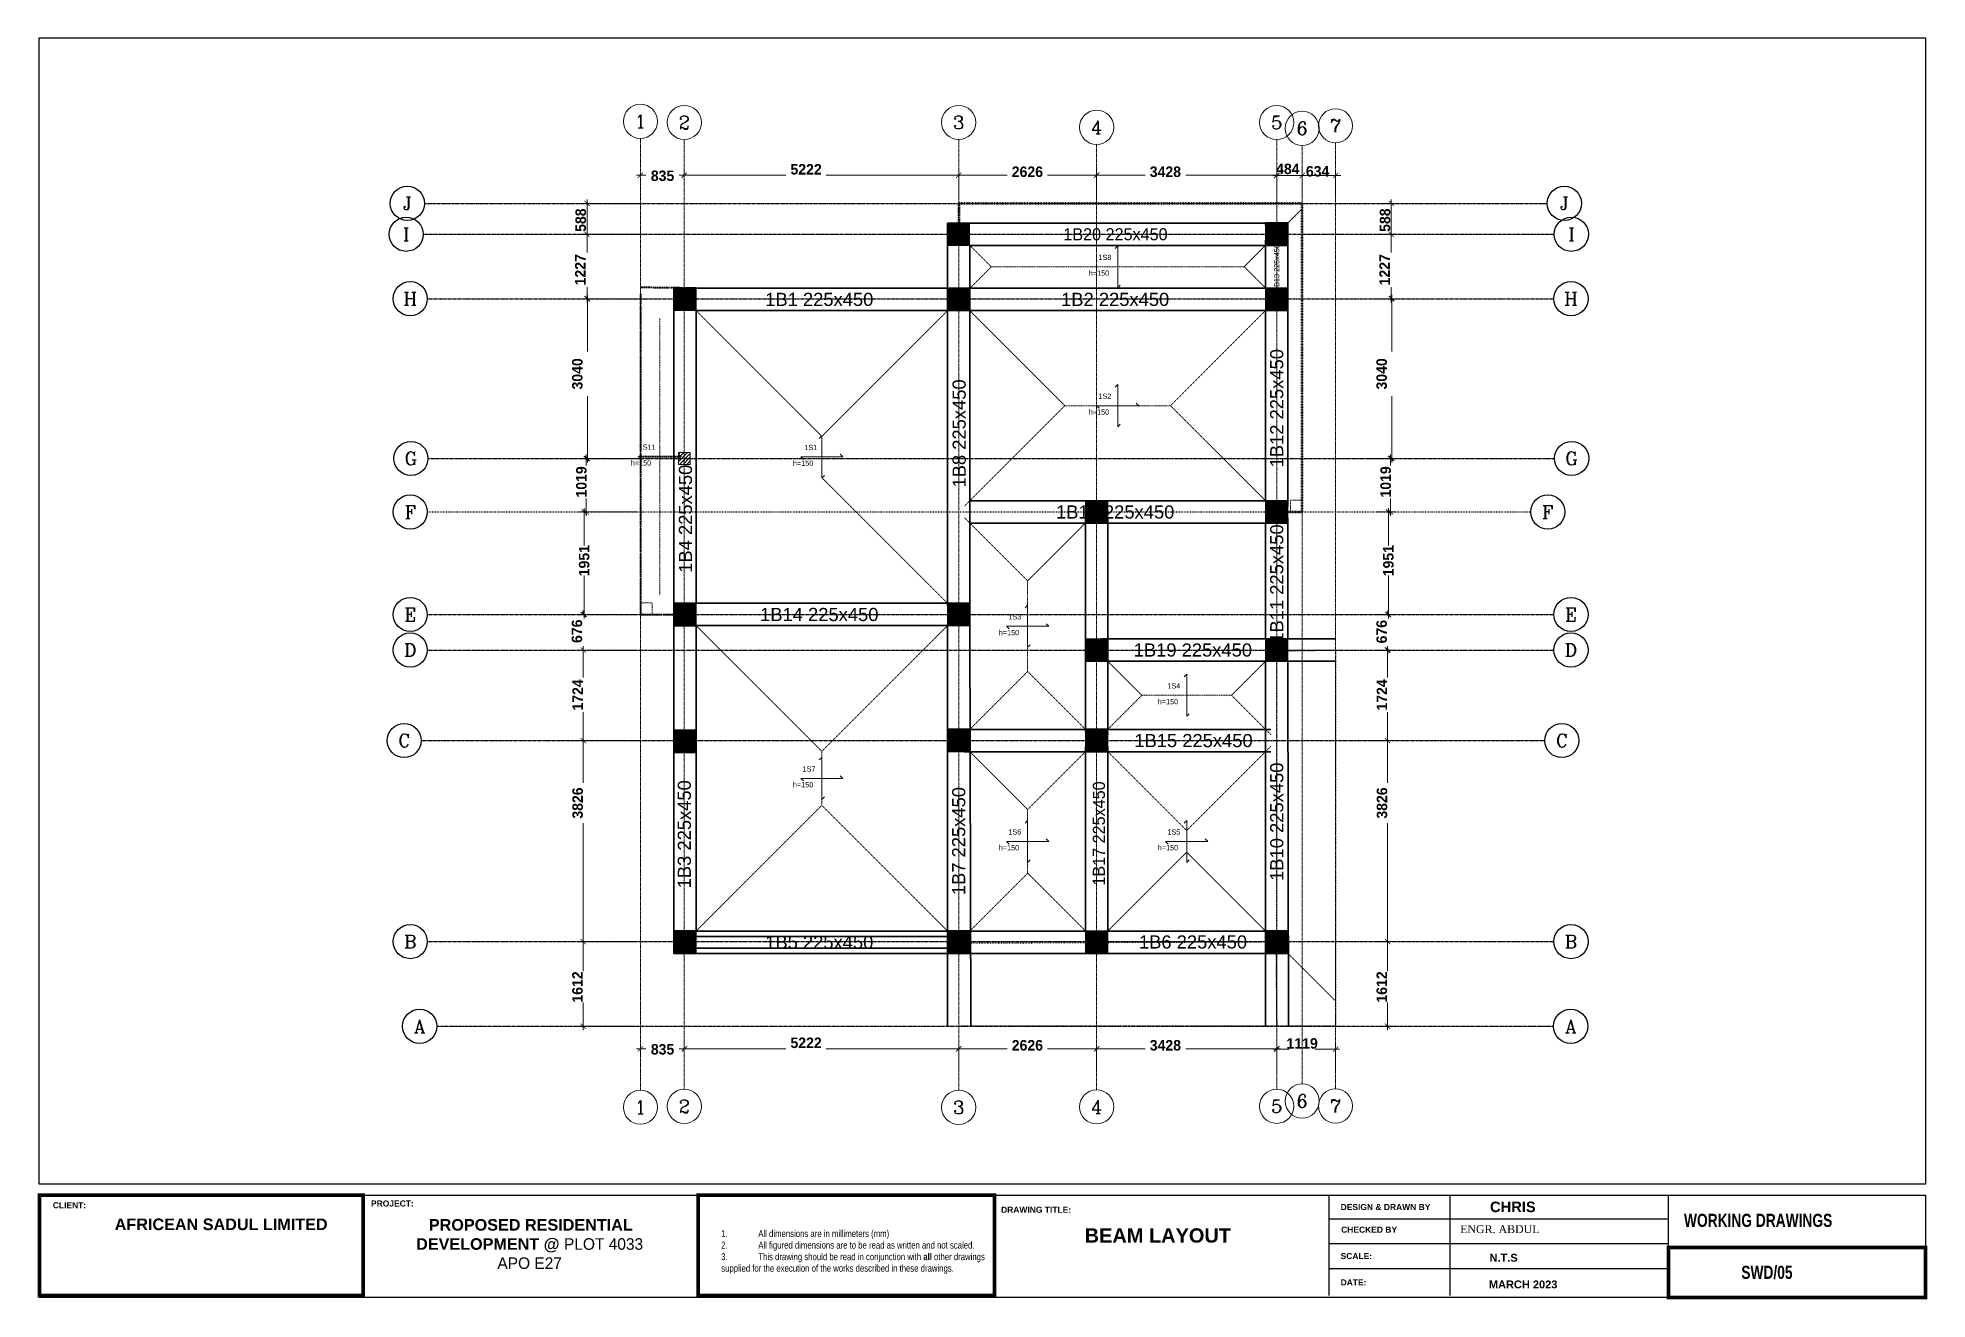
# Model space of a CAD drawing. Header units: inches. Extents: x 23 to 2032867, y 13 to 664695.
# Drawn here: x 1864582 to 1900542, y 347051 to 371059 of the extents above; entities that cross this region are included whole.
import ezdxf
from ezdxf.enums import TextEntityAlignment as Align

# ---------------------------------------------------------------- set-up
doc = ezdxf.new("R2010")
doc.units = ezdxf.units.IN
doc.header["$MEASUREMENT"] = 0
for name, pattern in [('ACAD_ISO03W100', [30, 12, -18]), ('CENTER2', [0.7, 0.5, -0.1, 0, -0.1]), ('CIZGI', [0.4, 0.25, -0.15]), ('DASHDOT2', [0.5, 0.25, -0.125, 0, -0.125]), ('HIDDEN2', [0.1875, 0.125, -0.0625])]:
    doc.linetypes.add(name, pattern=pattern)
for name, color, linetype in [('Annotation - Text', 7, 'Continuous'), ('BEAM', 5, 'Continuous'), ('Dimensioning - General', 7, 'Continuous'), ('dimensions', 1, 'Continuous'), ('F5', 5, 'Continuous')]:
    doc.layers.add(name, color=color, linetype=linetype)
for name, color, linetype, lineweight in [('Axis_1', 8, 'CENTER2', 0), ('Axis_2', 8, 'CENTER2', 0), ('AxisBalloons_1', 150, 'ByLayer', 0), ('AxisBalloons_2', 150, 'ByLayer', 0), ('AxisText_1', 18, 'ByLayer', 0), ('AxisText_2', 18, 'ByLayer', 0), ('BeamText', 96, 'ByLayer', 0), ('ColHatch', 11, 'ByLayer', 0), ('Column', 1, 'ByLayer', 0), ('S-_ANOT----_D', 5, 'ByLayer', 0), ('Slab', 5, 'ByLayer', 0), ('SlabEdge', 5, 'ByLayer', 0), ('SlabText', 5, 'ByLayer', 0), ('SlabYieldLine', 11, 'HIDDEN2', 0), ('TRColumn', 5, 'HIDDEN2', 0)]:
    doc.layers.add(name, color=color, linetype=linetype, lineweight=lineweight)
doc.styles.add('AxisText_1', font='ROMANC', dxfattribs={"height": 50})
doc.styles.add('AxisText_2', font='ROMANC', dxfattribs={"height": 50})
doc.styles.add('BeamText', font='TXT', dxfattribs={"height": 1000})
doc.styles.add('City', font='cityb___.ttf', dxfattribs={"height": 200})
doc.styles.add('GENERATED_STYLE_3', font='arialbd.ttf')
doc.styles.add('NEW', font='swisseb.ttf', dxfattribs={"width": 0.75})
doc.styles.add('OLCU', font='TXT', dxfattribs={"height": 50})
doc.styles.add('SIMPLEX8', font='simplexd.shx', dxfattribs={"width": 0.8})
doc.styles.add('SlabText', font='TXT', dxfattribs={"height": 1000})
doc.styles.get("Standard").update_dxf_attribs({"font": 'arial.ttf'})
doc.dimstyles.new('Copy of atus', dxfattribs={"dimtxt": 250, "dimasz": 100, "dimexe": 100, "dimexo": 100, "dimgap": 100, "dimtad": 1, "dimdec": 0, "dimdsep": 46, "dimtxsty": 'City', "dimblk1": 'ARCHTICK', "dimblk2": 'ARCHTICK', "dimsah": 1, "dimcen": 0, "dimdle": 75, "dimclrd": 6, "dimclre": 6, "dimclrt": 5, "dimadec": 0, "dimazin": 0, "dimtfac": 1, "dimtdec": 0, "dimtix": 1, "dimtmove": 2, "dimatfit": 3, "dimldrblk": 'ARCHTICK', "dimfxl": 100, "dimtolj": 1, "dimtzin": 0, "dimlwd": 5, "dimlwe": 5, "dimarcsym": 0})

msp = doc.modelspace()

# ---------------------------------------------------------------- texts
at = {"color": 0}
for s, p in [('1B1 225x450 ', (1879504.221, 366080.399)), ('1B2 225x450 ', (1885135.586, 366080.399)), ('1B16 225x450 ', (1885135.586, 362034.069)), ('1B14 225x450 ', (1879504.221, 360083.018)), ('1B19 225x450 ', (1886614.348, 359407.062)), ('1B15 225x450 ', (1886626.27, 357683.293)), ('1B5 225x450 ', (1879504.221, 353844.871)), ('1B6 225x450 ', (1886617.165, 353850.67))]:
    msp.add_text(s, height=250, dxfattribs=at).set_placement(p, align=Align.MIDDLE_CENTER)
for s, p in [('1B12 225x450 ', (1888162.246, 364057.239)), ('1B8 225x450 ', (1882117.932, 363576.872)), ('1B4 225x450 ', (1876908.675, 361953.507)), ('1B11 225x450 ', (1888162.246, 360720.567)), ('1B10 225x450 ', (1888162.246, 356186.974)), ('1B3 225x450 ', (1876887.014, 355948.444)), ('1B7 225x450 ', (1882108.926, 355818.282))]:
    msp.add_text(s, height=250, rotation=90, dxfattribs=at).set_placement(p, align=Align.MIDDLE_CENTER)
at = {"color": 7, "style": 'NEW', "width": 0.75}
msp.add_text(' WORKING DRAWINGS', height=250, dxfattribs=at).set_placement((1895840.427, 348427.732))
at = {"color": 1, "style": 'NEW', "width": 0.75}
msp.add_text('SWD/05', height=250, dxfattribs=at).set_placement((1897003.88, 347437.998))
at = {"linetype": 'Continuous', "insert": (1891653.358, 348460.262), "char_height": 150, "attachment_point": 1}
msp.add_mtext_dynamic_manual_height_columns('{\\fTimes New Roman|b0|i0|c0|p18;ENGR. ABDUL}', width=3693.92271, gutter_width=1, heights=[0], dxfattribs=at)
at = {"layer": 'Annotation - Text', "color": 3, "linetype": 'Continuous', "lineweight": 20, "char_height": 220.29504, "width": 4698.6668, "attachment_point": 2, "line_spacing_factor": 0.992596, "style": 'GENERATED_STYLE_3'}
for s, insert in [('\\pi43.81889;AFRICEAN SADUL LIMITED', (1868050.308, 348586.984)), ('\\pi43.81889;PROPOSED RESIDENTIAL DEVELOPMENT @ {\\fStencil|b0|i0|c0|p82;PLOT 4033 APO E27}', (1873943.687, 348576.869))]:
    msp.add_mtext(s, dxfattribs=dict(at, insert=insert))
at = {"layer": 'Annotation - Text', "color": 5, "linetype": 'Continuous', "lineweight": 20, "insert": (1885899.535, 348400.427), "char_height": 271.96918, "width": 4096.10831, "attachment_point": 2, "style": 'GENERATED_STYLE_3'}
msp.add_mtext('BEAM LAYOUT', dxfattribs=at)
at = {"layer": 'AxisText_1', "color": 7, "lineweight": -3, "style": 'AxisText_1'}
for s, p in [('J', (1871616.325, 367907.059)), ('J', (1893634.996, 367907.059)), ('I', (1871594.397, 367319.439)), ('I', (1893770.316, 367319.439)), ('H', (1871671.283, 366092.899)), ('H', (1893761.926, 366092.899)), ('G', (1871683.767, 363053.199)), ('G', (1893774.416, 363053.199)), ('F', (1871671.283, 362034.069)), ('F', (1893321.286, 362034.069)), ('E', (1871671.283, 360083.018)), ('D', (1871671.283, 359407.062)), ('D', (1893761.926, 359407.062)), ('C', (1871555.466, 357683.293)), ('C', (1893587.876, 357683.293)), ('B', (1871671.283, 353857.371)), ('B', (1893761.926, 353857.371))]:
    msp.add_text(s, height=250, dxfattribs=at).set_placement(p, align=Align.MIDDLE_CENTER)
at = {"layer": 'AxisText_1', "color": 0, "lineweight": -3, "style": 'AxisText_1'}
msp.add_text('E', height=250, dxfattribs=at).set_placement((1893761.926, 360083.018), align=Align.MIDDLE_CENTER)
at = {"layer": 'AxisText_1', "color": 7, "linetype": 'Continuous', "lineweight": -3, "style": 'AxisText_1'}
for p in [(1871849.372, 352245.793), (1893757.206, 352245.793)]:
    msp.add_text('A', height=250, dxfattribs=at).set_placement(p, align=Align.MIDDLE_CENTER)
at = {"layer": 'AxisText_2', "color": 0, "linetype": 'Continuous', "style": 'AxisText_2'}
for s, p in [('1', (1876051.624, 369467.799)), ('2', (1876887.014, 369447.029)), ('3', (1882108.926, 369447.889)), ('4', (1884734.676, 369355.109)), ('5', (1888162.246, 369445.719)), ('6', (1888646.426, 369335.839)), ('7', (1889280.776, 369384.509)), ('1', (1876051.624, 350705.32)), ('2', (1876887.014, 350722.137)), ('3', (1882108.926, 350702.069)), ('4', (1884734.676, 350711.675)), ('5', (1888162.246, 350723.453)), ('6', (1888646.426, 350823.302)), ('7', (1889280.776, 350728.805))]:
    msp.add_text(s, height=250, dxfattribs=at).set_placement(p, align=Align.MIDDLE_CENTER)
at = {"layer": 'BeamText', "linetype": 'Continuous', "style": 'BeamText'}
msp.add_text('1B13 225x450 ', height=100, rotation=90, dxfattribs=at).set_placement((1888162.246, 366706.169), align=Align.MIDDLE_CENTER)
at = {"layer": 'F5', "color": 1, "lineweight": -2, "char_height": 115.28938, "width": 1743.06843, "attachment_point": 4}
for s, insert in [('{\\fArial|b1|i0|c0|p34;CLIENT:}', (1864867.869, 348839.059)), ('{\\fArial|b1|i0|c0|p34;PROJECT:}', (1870923.398, 348872.388)), ('{\\fArial|b1|i0|c0|p34;DRAWING TITLE:}', (1882916.269, 348752.458))]:
    msp.add_mtext(s, dxfattribs=dict(at, insert=insert))
at = {"layer": 'F5', "color": 0, "lineweight": -2, "attachment_point": 4}
for s, insert, char_height, width in [('{\\fArial|b1|i0|c0|p34;DESIGN & DRAWN BY}', (1889377.968, 348804.612), 115.28938, 2101.56602), ('{\\fArial|b1|i0|c0|p34; CHRIS}', (1892144.384, 348807.523), 200, 2101.56602), ('{\\fArial|b1|i0|c0|p34;CHECKED BY}', (1889388.389, 348373.356), 115.28938, 1743.06843), ('{\\fArial|b1|i0|c0|p34;SCALE:}', (1889377.968, 347871.032), 115.28938, 1743.06843), ('{\\fArial|b1|i0|c0|p34;N.T.S}', (1892213.347, 347839.247), 150, 2101.56602), ('{\\fArial|b1|i0|c0|p34;DATE:}', (1889377.968, 347371.672), 115.28938, 1743.06843), ('{\\fArial|b1|i0|c0|p34;MARCH 2023}', (1892199.801, 347331.401), 150, 2101.56602)]:
    msp.add_mtext(s, dxfattribs=dict(at, insert=insert, char_height=char_height, width=width))
at = {"layer": 'F5', "color": 0, "lineweight": -2, "insert": (1877589.045, 348097.786), "char_height": 176.536858, "width": 5375.14343, "attachment_point": 4, "style": 'SIMPLEX8'}
msp.add_mtext('\\pt1.83775;{\\fArial|b1|i0|c0|p34;\\H0.99997x;\\L\\P\\pi-0.97272,l0.97272,t706.14743;\\fArial|b0|i0|c0|p34;\\H0.7476x;\\l1.^IAll dimensions are in millimeters (mm)\\P2.^IAll figured dimensions are to be read as written and not scaled.\\P3.^IThis drawing should be read in conjunction with \\fArial|b1|i0|c0|p34;all\\fArial|b0|i0|c0|p34; other drawings \\P\\pi0,t3.89264;supplied for the execution of the works described in these drawings.}', dxfattribs=at)
at = {"layer": 'S-_ANOT----_D', "color": 0, "linetype": 'Continuous', "style": 'OLCU'}
msp.add_text('1B20 225x450 ', height=230, dxfattribs=at).set_placement((1885135.586, 367319.439), align=Align.MIDDLE_CENTER)
msp.add_text('1B17 225x450 ', height=230, rotation=89.9382891, dxfattribs=at).set_placement((1884776.946, 355957.869), align=Align.MIDDLE_CENTER)
at = {"layer": 'SlabText', "linetype": 'Continuous', "style": 'SlabText'}
for s, p in [('1S8', (1884768.926, 366799.919)), ('h=150', (1884585.586, 366499.919)), ('1S2', (1884768.926, 364157.239)), ('h=150', (1884585.586, 363857.239)), ('1S1', (1879170.888, 363181.709)), ('h=150', (1878954.221, 362881.709)), ('1S7', (1879137.555, 357063.944)), ('h=150', (1878954.221, 356763.944))]:
    msp.add_text(s, height=100, dxfattribs=at).set_placement(p, align=Align.BOTTOM_LEFT)
at = {"layer": 'SlabText', "color": 5, "linetype": 'DASHDOT2', "lineweight": 35, "style": 'SlabText'}
for s, p in [('1S11', (1876019.319, 363187.959)), ('h=150', (1875869.319, 362887.959))]:
    msp.add_text(s, height=100, dxfattribs=at).set_placement(p, align=Align.BOTTOM_LEFT)
at = {"layer": 'SlabText', "linetype": 'Continuous', "style": 'SlabText'}
for s, rotation, p in [('1S3', -0.0000016, (1883055.136, 359958.682)), ('h=150', -0.0000016, (1882871.806, 359658.682)), ('1S4', 0.0000001, (1886081.796, 358645.177)), ('h=150', 0.0000001, (1885898.456, 358345.177)), ('h=150', -0.0000016, (1882871.806, 355564.082)), ('1S6', -0.0000016, (1883055.136, 355864.082)), ('h=150', 0.0000002, (1885898.456, 355564.082)), ('1S5', 0.0000002, (1886081.796, 355864.082))]:
    msp.add_text(s, height=100, rotation=rotation, dxfattribs=at).set_placement(p, align=Align.BOTTOM_LEFT)

# ---------------------------------------------------------------- blocks, each defined once
blk = doc.blocks.new('_ArchTick')
at = {"color": 0, "linetype": 'ByBlock', "const_width": 0.15}
blk.add_lwpolyline([(-0.5, -0.5), (0.5, 0.5)], dxfattribs=at)
blk = doc.blocks.new('*D300')
at = {"layer": 'Defpoints', "color": 0, "linetype": 'Continuous', "transparency": 16777216}
for p in [(1876052, 368445), (1876887, 368443), (1876887, 368374)]:
    blk.add_point(p, dxfattribs=at)
at = {"layer": 'Dimensioning - General', "color": 6, "linetype": 'Continuous', "lineweight": 5, "transparency": 16777216}
for p, q in [((1875977, 368443), (1876156, 368443)), ((1876962, 368443), (1876790, 368443))]:
    blk.add_line(p, q, dxfattribs=at)
at = {"layer": 'Dimensioning - General', "color": 6, "lineweight": 5, "transparency": 16777216}
for p, q in [((1876052, 368345), (1876052, 368343)), ((1876887, 368474), (1876887, 368543))]:
    blk.add_line(p, q, dxfattribs=at)
at = {"layer": 'Dimensioning - General', "color": 6, "linetype": 'Continuous', "lineweight": 5, "transparency": 16777216, "xscale": 100, "yscale": 100, "zscale": 100, "rotation": 180}
blk.add_blockref('_ArchTick', (1876052, 368443), dxfattribs=at)
at = {"layer": 'Dimensioning - General', "color": 6, "linetype": 'Continuous', "lineweight": 5, "transparency": 16777216, "xscale": 100, "yscale": 100, "zscale": 100}
blk.add_blockref('_ArchTick', (1876887, 368443), dxfattribs=at)
at = {"layer": 'Dimensioning - General', "color": 5, "linetype": 'Continuous', "lineweight": 20, "transparency": 16777216, "insert": (1876473, 368431), "char_height": 200, "attachment_point": 5, "style": 'City'}
blk.add_mtext('\\A1;835', dxfattribs=at)
blk = doc.blocks.new('*D301')
at = {"layer": 'Defpoints', "color": 0, "linetype": 'Continuous', "transparency": 16777216}
for p in [(1876887, 368445), (1882109, 368443), (1882109, 367907)]:
    blk.add_point(p, dxfattribs=at)
at = {"layer": 'Dimensioning - General', "color": 6, "linetype": 'Continuous', "lineweight": 5, "transparency": 16777216}
for p, q in [((1876812, 368443), (1878822, 368443)), ((1882184, 368443), (1879587, 368443))]:
    blk.add_line(p, q, dxfattribs=at)
at = {"layer": 'Dimensioning - General', "color": 6, "lineweight": 5, "transparency": 16777216}
for p, q in [((1876887, 368345), (1876887, 368343)), ((1882109, 368007), (1882109, 368543))]:
    blk.add_line(p, q, dxfattribs=at)
at = {"layer": 'Dimensioning - General', "color": 6, "linetype": 'Continuous', "lineweight": 5, "transparency": 16777216, "xscale": 100, "yscale": 100, "zscale": 100, "rotation": 180}
blk.add_blockref('_ArchTick', (1876887, 368443), dxfattribs=at)
at = {"layer": 'Dimensioning - General', "color": 6, "linetype": 'Continuous', "lineweight": 5, "transparency": 16777216, "xscale": 100, "yscale": 100, "zscale": 100}
blk.add_blockref('_ArchTick', (1882109, 368443), dxfattribs=at)
at = {"layer": 'Dimensioning - General', "color": 5, "linetype": 'Continuous', "lineweight": 20, "transparency": 16777216, "insert": (1879205, 368555), "char_height": 200, "attachment_point": 5, "style": 'City'}
blk.add_mtext('\\A1;5222', dxfattribs=at)
blk = doc.blocks.new('*D302')
at = {"layer": 'Defpoints', "color": 0, "linetype": 'Continuous', "transparency": 16777216}
for p in [(1882109, 368445), (1884735, 368443), (1884735, 367907)]:
    blk.add_point(p, dxfattribs=at)
at = {"layer": 'Dimensioning - General', "color": 6, "linetype": 'Continuous', "lineweight": 5, "transparency": 16777216}
for p, q in [((1882034, 368443), (1883033, 368443)), ((1884810, 368443), (1883802, 368443))]:
    blk.add_line(p, q, dxfattribs=at)
at = {"layer": 'Dimensioning - General', "color": 6, "lineweight": 5, "transparency": 16777216}
for p, q in [((1882109, 368345), (1882109, 368343)), ((1884735, 368007), (1884735, 368543))]:
    blk.add_line(p, q, dxfattribs=at)
at = {"layer": 'Dimensioning - General', "color": 6, "linetype": 'Continuous', "lineweight": 5, "transparency": 16777216, "xscale": 100, "yscale": 100, "zscale": 100, "rotation": 180}
blk.add_blockref('_ArchTick', (1882109, 368443), dxfattribs=at)
at = {"layer": 'Dimensioning - General', "color": 6, "linetype": 'Continuous', "lineweight": 5, "transparency": 16777216, "xscale": 100, "yscale": 100, "zscale": 100}
blk.add_blockref('_ArchTick', (1884735, 368443), dxfattribs=at)
at = {"layer": 'Dimensioning - General', "color": 5, "linetype": 'Continuous', "lineweight": 20, "transparency": 16777216, "insert": (1883417, 368508), "char_height": 200, "attachment_point": 5, "style": 'City'}
blk.add_mtext('\\A1;2626', dxfattribs=at)
blk = doc.blocks.new('*D303')
at = {"layer": 'Defpoints', "color": 0, "linetype": 'Continuous', "transparency": 16777216}
for p in [(1884735, 368445), (1888162, 368443), (1888162, 367907)]:
    blk.add_point(p, dxfattribs=at)
at = {"layer": 'Dimensioning - General', "color": 6, "linetype": 'Continuous', "lineweight": 5, "transparency": 16777216}
for p, q in [((1884660, 368443), (1885656, 368443)), ((1888237, 368443), (1886430, 368443))]:
    blk.add_line(p, q, dxfattribs=at)
at = {"layer": 'Dimensioning - General', "color": 6, "lineweight": 5, "transparency": 16777216}
for p, q in [((1884735, 368345), (1884735, 368343)), ((1888162, 368007), (1888162, 368543))]:
    blk.add_line(p, q, dxfattribs=at)
at = {"layer": 'Dimensioning - General', "color": 6, "linetype": 'Continuous', "lineweight": 5, "transparency": 16777216, "xscale": 100, "yscale": 100, "zscale": 100, "rotation": 180}
blk.add_blockref('_ArchTick', (1884735, 368443), dxfattribs=at)
at = {"layer": 'Dimensioning - General', "color": 6, "linetype": 'Continuous', "lineweight": 5, "transparency": 16777216, "xscale": 100, "yscale": 100, "zscale": 100}
blk.add_blockref('_ArchTick', (1888162, 368443), dxfattribs=at)
at = {"layer": 'Dimensioning - General', "color": 5, "linetype": 'Continuous', "lineweight": 20, "transparency": 16777216, "insert": (1886043, 368508), "char_height": 200, "attachment_point": 5, "style": 'City'}
blk.add_mtext('\\A1;3428', dxfattribs=at)
blk = doc.blocks.new('*D304')
at = {"layer": 'Defpoints', "color": 0, "linetype": 'Continuous', "transparency": 16777216}
for p in [(1888162, 368440), (1888646, 368438), (1888646, 367907)]:
    blk.add_point(p, dxfattribs=at)
at = {"layer": 'Dimensioning - General', "color": 6, "linetype": 'Continuous', "lineweight": 5, "transparency": 16777216}
blk.add_line((1888087, 368438), (1888721, 368438), dxfattribs=at)
at = {"layer": 'Dimensioning - General', "color": 6, "lineweight": 5, "transparency": 16777216}
for p, q in [((1888162, 368340), (1888162, 368338)), ((1888646, 368007), (1888646, 368538))]:
    blk.add_line(p, q, dxfattribs=at)
at = {"layer": 'Dimensioning - General', "color": 6, "linetype": 'Continuous', "lineweight": 5, "transparency": 16777216, "xscale": 100, "yscale": 100, "zscale": 100, "rotation": 180}
blk.add_blockref('_ArchTick', (1888162, 368438), dxfattribs=at)
at = {"layer": 'Dimensioning - General', "color": 6, "linetype": 'Continuous', "lineweight": 5, "transparency": 16777216, "xscale": 100, "yscale": 100, "zscale": 100}
blk.add_blockref('_ArchTick', (1888646, 368438), dxfattribs=at)
at = {"layer": 'Dimensioning - General', "color": 5, "linetype": 'Continuous', "lineweight": 20, "transparency": 16777216, "insert": (1888373, 368562), "char_height": 200, "attachment_point": 5, "style": 'City'}
blk.add_mtext('\\A1;484', dxfattribs=at)
blk = doc.blocks.new('*D305')
at = {"layer": 'Defpoints', "color": 0, "linetype": 'Continuous', "transparency": 16777216}
for p in [(1888646, 368440), (1889281, 368438), (1889281, 367907)]:
    blk.add_point(p, dxfattribs=at)
at = {"layer": 'Dimensioning - General', "color": 6, "linetype": 'Continuous', "lineweight": 5, "transparency": 16777216}
for p, q in [((1888646, 368438), (1888546, 368438)), ((1888646, 368438), (1889281, 368438)), ((1889281, 368438), (1889381, 368438))]:
    blk.add_line(p, q, dxfattribs=at)
at = {"layer": 'Dimensioning - General', "color": 6, "lineweight": 5, "transparency": 16777216}
for p, q in [((1888646, 368340), (1888646, 368338)), ((1889281, 368007), (1889281, 368538))]:
    blk.add_line(p, q, dxfattribs=at)
at = {"layer": 'Dimensioning - General', "color": 6, "linetype": 'Continuous', "lineweight": 5, "transparency": 16777216, "xscale": 100, "yscale": 100, "zscale": 100}
blk.add_blockref('_ArchTick', (1888646, 368438), dxfattribs=at)
at = {"layer": 'Dimensioning - General', "color": 6, "linetype": 'Continuous', "lineweight": 5, "transparency": 16777216, "xscale": 100, "yscale": 100, "zscale": 100, "rotation": 180}
blk.add_blockref('_ArchTick', (1889281, 368438), dxfattribs=at)
at = {"layer": 'Dimensioning - General', "color": 5, "linetype": 'Continuous', "lineweight": 20, "transparency": 16777216, "insert": (1888940, 368517), "char_height": 200, "attachment_point": 5, "style": 'City'}
blk.add_mtext('\\A1;634', dxfattribs=at)
blk = doc.blocks.new('*D306')
at = {"layer": 'Defpoints', "color": 0, "linetype": 'Continuous', "transparency": 16777216}
for p in [(1875036, 367907), (1876152, 367907), (1876052, 367319)]:
    blk.add_point(p, dxfattribs=at)
at = {"layer": 'Dimensioning - General', "color": 6, "lineweight": 5, "transparency": 16777216}
for p, q in [((1876052, 367907), (1874936, 367907)), ((1875952, 367319), (1874936, 367319))]:
    blk.add_line(p, q, dxfattribs=at)
at = {"layer": 'Dimensioning - General', "color": 6, "linetype": 'Continuous', "lineweight": 5, "transparency": 16777216}
blk.add_line((1875036, 367244), (1875036, 367982), dxfattribs=at)
at = {"layer": 'Dimensioning - General', "color": 6, "linetype": 'Continuous', "lineweight": 5, "transparency": 16777216, "xscale": 100, "yscale": 100, "zscale": 100}
for p, rotation in [((1875036, 367907), 90), ((1875036, 367319), 270)]:
    blk.add_blockref('_ArchTick', p, dxfattribs=dict(at, rotation=rotation))
at = {"layer": 'Dimensioning - General', "color": 5, "linetype": 'Continuous', "lineweight": 20, "transparency": 16777216, "insert": (1874916, 367588), "char_height": 200, "attachment_point": 5, "rotation": 90, "style": 'City'}
blk.add_mtext('\\A1;588', dxfattribs=at)
blk = doc.blocks.new('*D307')
at = {"layer": 'Defpoints', "color": 0, "linetype": 'Continuous', "transparency": 16777216}
for p in [(1875036, 367319), (1876152, 367319), (1876052, 366093)]:
    blk.add_point(p, dxfattribs=at)
at = {"layer": 'Dimensioning - General', "color": 6, "lineweight": 5, "transparency": 16777216}
for p, q in [((1876052, 367319), (1874936, 367319)), ((1875952, 366093), (1874936, 366093))]:
    blk.add_line(p, q, dxfattribs=at)
at = {"layer": 'Dimensioning - General', "color": 6, "linetype": 'Continuous', "lineweight": 5, "transparency": 16777216}
for p, q in [((1875036, 367394), (1875036, 366975)), ((1875036, 366018), (1875036, 366314))]:
    blk.add_line(p, q, dxfattribs=at)
at = {"layer": 'Dimensioning - General', "color": 6, "linetype": 'Continuous', "lineweight": 5, "transparency": 16777216, "xscale": 100, "yscale": 100, "zscale": 100}
for p, rotation in [((1875036, 367319), 90), ((1875036, 366093), 270)]:
    blk.add_blockref('_ArchTick', p, dxfattribs=dict(at, rotation=rotation))
at = {"layer": 'Dimensioning - General', "color": 5, "linetype": 'Continuous', "lineweight": 20, "transparency": 16777216, "insert": (1874907, 366644), "char_height": 200, "attachment_point": 5, "rotation": 90, "style": 'City'}
blk.add_mtext('\\A1;1227', dxfattribs=at)
blk = doc.blocks.new('*D308')
at = {"layer": 'Defpoints', "color": 0, "linetype": 'Continuous', "transparency": 16777216}
for p in [(1875045, 366093), (1876161, 366093), (1876052, 363053)]:
    blk.add_point(p, dxfattribs=at)
at = {"layer": 'Dimensioning - General', "color": 6, "lineweight": 5, "transparency": 16777216}
for p, q in [((1876061, 366093), (1874945, 366093)), ((1875952, 363053), (1874945, 363053))]:
    blk.add_line(p, q, dxfattribs=at)
at = {"layer": 'Dimensioning - General', "color": 6, "linetype": 'Continuous', "lineweight": 5, "transparency": 16777216}
for p, q in [((1875045, 366168), (1875045, 365087)), ((1875045, 362978), (1875045, 364237))]:
    blk.add_line(p, q, dxfattribs=at)
at = {"layer": 'Dimensioning - General', "color": 6, "linetype": 'Continuous', "lineweight": 5, "transparency": 16777216, "xscale": 100, "yscale": 100, "zscale": 100}
for p, rotation in [((1875045, 366093), 90), ((1875045, 363053), 270)]:
    blk.add_blockref('_ArchTick', p, dxfattribs=dict(at, rotation=rotation))
at = {"layer": 'Dimensioning - General', "color": 5, "linetype": 'Continuous', "lineweight": 20, "transparency": 16777216, "insert": (1874852, 364662), "char_height": 200, "attachment_point": 5, "rotation": 90, "style": 'City'}
blk.add_mtext('\\A1;3040', dxfattribs=at)
blk = doc.blocks.new('*D309')
at = {"layer": 'Defpoints', "color": 0, "linetype": 'Continuous', "transparency": 16777216}
for p in [(1875021, 363053), (1876137, 363053), (1876052, 362034)]:
    blk.add_point(p, dxfattribs=at)
at = {"layer": 'Dimensioning - General', "color": 6, "lineweight": 5, "transparency": 16777216}
for p, q in [((1876037, 363053), (1874921, 363053)), ((1875952, 362034), (1874921, 362034))]:
    blk.add_line(p, q, dxfattribs=at)
at = {"layer": 'Dimensioning - General', "color": 6, "linetype": 'Continuous', "lineweight": 5, "transparency": 16777216}
for p, q in [((1875021, 363128), (1875021, 362919)), ((1875021, 361959), (1875021, 362293))]:
    blk.add_line(p, q, dxfattribs=at)
at = {"layer": 'Dimensioning - General', "color": 6, "linetype": 'Continuous', "lineweight": 5, "transparency": 16777216, "xscale": 100, "yscale": 100, "zscale": 100}
for p, rotation in [((1875021, 363053), 90), ((1875021, 362034), 270)]:
    blk.add_blockref('_ArchTick', p, dxfattribs=dict(at, rotation=rotation))
at = {"layer": 'Dimensioning - General', "color": 5, "linetype": 'Continuous', "lineweight": 20, "transparency": 16777216, "insert": (1874928, 362606), "char_height": 200, "attachment_point": 5, "rotation": 90, "style": 'City'}
blk.add_mtext('\\A1;1019', dxfattribs=at)
blk = doc.blocks.new('*D310')
at = {"layer": 'Defpoints', "color": 0, "linetype": 'Continuous', "transparency": 16777216}
for p in [(1874982, 362034), (1876098, 362034), (1876052, 360083)]:
    blk.add_point(p, dxfattribs=at)
at = {"layer": 'Dimensioning - General', "color": 6, "lineweight": 5, "transparency": 16777216}
for p, q in [((1875998, 362034), (1874882, 362034)), ((1875952, 360083), (1874882, 360083))]:
    blk.add_line(p, q, dxfattribs=at)
at = {"layer": 'Dimensioning - General', "color": 6, "linetype": 'Continuous', "lineweight": 5, "transparency": 16777216}
for p, q in [((1874982, 362109), (1874982, 361395)), ((1874982, 360008), (1874982, 360822))]:
    blk.add_line(p, q, dxfattribs=at)
at = {"layer": 'Dimensioning - General', "color": 6, "linetype": 'Continuous', "lineweight": 5, "transparency": 16777216, "xscale": 100, "yscale": 100, "zscale": 100}
for p, rotation in [((1874982, 362034), 90), ((1874982, 360083), 270)]:
    blk.add_blockref('_ArchTick', p, dxfattribs=dict(at, rotation=rotation))
at = {"layer": 'Dimensioning - General', "color": 5, "linetype": 'Continuous', "lineweight": 20, "transparency": 16777216, "insert": (1874982, 361108), "char_height": 200, "attachment_point": 5, "rotation": 90, "style": 'City'}
blk.add_mtext('\\A1;1951', dxfattribs=at)
blk = doc.blocks.new('*D311')
at = {"layer": 'Defpoints', "color": 0, "linetype": 'Continuous', "transparency": 16777216}
for p in [(1874964, 360083), (1876080, 360083), (1876052, 359407)]:
    blk.add_point(p, dxfattribs=at)
at = {"layer": 'Dimensioning - General', "color": 6, "lineweight": 5, "transparency": 16777216}
for p, q in [((1875980, 360083), (1874864, 360083)), ((1875952, 359407), (1874864, 359407))]:
    blk.add_line(p, q, dxfattribs=at)
at = {"layer": 'Dimensioning - General', "color": 6, "linetype": 'Continuous', "lineweight": 5, "transparency": 16777216}
for p, q in [((1874964, 360158), (1874964, 360074)), ((1874964, 359332), (1874964, 359454))]:
    blk.add_line(p, q, dxfattribs=at)
at = {"layer": 'Dimensioning - General', "color": 6, "linetype": 'Continuous', "lineweight": 5, "transparency": 16777216, "xscale": 100, "yscale": 100, "zscale": 100}
for p, rotation in [((1874964, 360083), 90), ((1874964, 359407), 270)]:
    blk.add_blockref('_ArchTick', p, dxfattribs=dict(at, rotation=rotation))
at = {"layer": 'Dimensioning - General', "color": 5, "linetype": 'Continuous', "lineweight": 20, "transparency": 16777216, "insert": (1874844, 359764), "char_height": 200, "attachment_point": 5, "rotation": 90, "style": 'City'}
blk.add_mtext('\\A1;676', dxfattribs=at)
blk = doc.blocks.new('*D312')
at = {"layer": 'Defpoints', "color": 0, "linetype": 'Continuous', "transparency": 16777216}
for p in [(1874964, 359407), (1876080, 359407), (1876052, 357683)]:
    blk.add_point(p, dxfattribs=at)
at = {"layer": 'Dimensioning - General', "color": 6, "lineweight": 5, "transparency": 16777216}
for p, q in [((1875980, 359407), (1874864, 359407)), ((1875952, 357683), (1874864, 357683))]:
    blk.add_line(p, q, dxfattribs=at)
at = {"layer": 'Dimensioning - General', "color": 6, "linetype": 'Continuous', "lineweight": 5, "transparency": 16777216}
for p, q in [((1874964, 359482), (1874964, 358882)), ((1874964, 357608), (1874964, 358223))]:
    blk.add_line(p, q, dxfattribs=at)
at = {"layer": 'Dimensioning - General', "color": 6, "linetype": 'Continuous', "lineweight": 5, "transparency": 16777216, "xscale": 100, "yscale": 100, "zscale": 100}
for p, rotation in [((1874964, 359407), 90), ((1874964, 357683), 270)]:
    blk.add_blockref('_ArchTick', p, dxfattribs=dict(at, rotation=rotation))
at = {"layer": 'Dimensioning - General', "color": 5, "linetype": 'Continuous', "lineweight": 20, "transparency": 16777216, "insert": (1874857, 358552), "char_height": 200, "attachment_point": 5, "rotation": 90, "style": 'City'}
blk.add_mtext('\\A1;1724', dxfattribs=at)
blk = doc.blocks.new('*D313')
at = {"layer": 'Defpoints', "color": 0, "linetype": 'Continuous', "transparency": 16777216}
for p in [(1874964, 353857), (1876080, 353857), (1876052, 352246)]:
    blk.add_point(p, dxfattribs=at)
at = {"layer": 'Dimensioning - General', "color": 6, "lineweight": 5, "transparency": 16777216}
for p, q in [((1875980, 353857), (1874864, 353857)), ((1875952, 352246), (1874864, 352246))]:
    blk.add_line(p, q, dxfattribs=at)
at = {"layer": 'Dimensioning - General', "color": 6, "linetype": 'Continuous', "lineweight": 5, "transparency": 16777216}
for p, q in [((1874964, 353932), (1874964, 353292)), ((1874964, 352171), (1874964, 352696))]:
    blk.add_line(p, q, dxfattribs=at)
at = {"layer": 'Dimensioning - General', "color": 6, "linetype": 'Continuous', "lineweight": 5, "transparency": 16777216, "xscale": 100, "yscale": 100, "zscale": 100}
for p, rotation in [((1874964, 353857), 90), ((1874964, 352246), 270)]:
    blk.add_blockref('_ArchTick', p, dxfattribs=dict(at, rotation=rotation))
at = {"layer": 'Dimensioning - General', "color": 5, "linetype": 'Continuous', "lineweight": 20, "transparency": 16777216, "insert": (1874855, 352994), "char_height": 200, "attachment_point": 5, "rotation": 90, "style": 'City'}
blk.add_mtext('\\A1;1612', dxfattribs=at)
blk = doc.blocks.new('*D314')
at = {"layer": 'Defpoints', "color": 0, "linetype": 'Continuous', "transparency": 16777216}
for p in [(1874964, 357683), (1876080, 357683), (1876052, 353857)]:
    blk.add_point(p, dxfattribs=at)
at = {"layer": 'Dimensioning - General', "color": 6, "lineweight": 5, "transparency": 16777216}
for p, q in [((1875980, 357683), (1874864, 357683)), ((1875952, 353857), (1874864, 353857))]:
    blk.add_line(p, q, dxfattribs=at)
at = {"layer": 'Dimensioning - General', "color": 6, "linetype": 'Continuous', "lineweight": 5, "transparency": 16777216}
for p, q in [((1874964, 357758), (1874964, 356882)), ((1874964, 353782), (1874964, 356109))]:
    blk.add_line(p, q, dxfattribs=at)
at = {"layer": 'Dimensioning - General', "color": 6, "linetype": 'Continuous', "lineweight": 5, "transparency": 16777216, "xscale": 100, "yscale": 100, "zscale": 100}
for p, rotation in [((1874964, 357683), 90), ((1874964, 353857), 270)]:
    blk.add_blockref('_ArchTick', p, dxfattribs=dict(at, rotation=rotation))
at = {"layer": 'Dimensioning - General', "color": 5, "linetype": 'Continuous', "lineweight": 20, "transparency": 16777216, "insert": (1874858, 356495), "char_height": 200, "attachment_point": 5, "rotation": 90, "style": 'City'}
blk.add_mtext('\\A1;3826', dxfattribs=at)
blk = doc.blocks.new('*D315')
at = {"layer": 'Defpoints', "color": 0, "linetype": 'Continuous', "transparency": 16777216}
for p in [(1876052, 351819), (1876887, 351817), (1876887, 351748)]:
    blk.add_point(p, dxfattribs=at)
at = {"layer": 'Dimensioning - General', "color": 6, "linetype": 'Continuous', "lineweight": 5, "transparency": 16777216}
for p, q in [((1875977, 351817), (1876156, 351817)), ((1876962, 351817), (1876790, 351817))]:
    blk.add_line(p, q, dxfattribs=at)
at = {"layer": 'Dimensioning - General', "color": 6, "lineweight": 5, "transparency": 16777216}
for p, q in [((1876052, 351719), (1876052, 351717)), ((1876887, 351848), (1876887, 351917))]:
    blk.add_line(p, q, dxfattribs=at)
at = {"layer": 'Dimensioning - General', "color": 6, "linetype": 'Continuous', "lineweight": 5, "transparency": 16777216, "xscale": 100, "yscale": 100, "zscale": 100, "rotation": 180}
blk.add_blockref('_ArchTick', (1876052, 351817), dxfattribs=at)
at = {"layer": 'Dimensioning - General', "color": 6, "linetype": 'Continuous', "lineweight": 5, "transparency": 16777216, "xscale": 100, "yscale": 100, "zscale": 100}
blk.add_blockref('_ArchTick', (1876887, 351817), dxfattribs=at)
at = {"layer": 'Dimensioning - General', "color": 5, "linetype": 'Continuous', "lineweight": 20, "transparency": 16777216, "insert": (1876473, 351806), "char_height": 200, "attachment_point": 5, "style": 'City'}
blk.add_mtext('\\A1;835', dxfattribs=at)
blk = doc.blocks.new('*D316')
at = {"layer": 'Defpoints', "color": 0, "linetype": 'Continuous', "transparency": 16777216}
for p in [(1876887, 351819), (1882109, 351817), (1882109, 351281)]:
    blk.add_point(p, dxfattribs=at)
at = {"layer": 'Dimensioning - General', "color": 6, "linetype": 'Continuous', "lineweight": 5, "transparency": 16777216}
for p, q in [((1876812, 351817), (1878822, 351817)), ((1882184, 351817), (1879587, 351817))]:
    blk.add_line(p, q, dxfattribs=at)
at = {"layer": 'Dimensioning - General', "color": 6, "lineweight": 5, "transparency": 16777216}
for p, q in [((1876887, 351719), (1876887, 351717)), ((1882109, 351381), (1882109, 351917))]:
    blk.add_line(p, q, dxfattribs=at)
at = {"layer": 'Dimensioning - General', "color": 6, "linetype": 'Continuous', "lineweight": 5, "transparency": 16777216, "xscale": 100, "yscale": 100, "zscale": 100, "rotation": 180}
blk.add_blockref('_ArchTick', (1876887, 351817), dxfattribs=at)
at = {"layer": 'Dimensioning - General', "color": 6, "linetype": 'Continuous', "lineweight": 5, "transparency": 16777216, "xscale": 100, "yscale": 100, "zscale": 100}
blk.add_blockref('_ArchTick', (1882109, 351817), dxfattribs=at)
at = {"layer": 'Dimensioning - General', "color": 5, "linetype": 'Continuous', "lineweight": 20, "transparency": 16777216, "insert": (1879205, 351930), "char_height": 200, "attachment_point": 5, "style": 'City'}
blk.add_mtext('\\A1;5222', dxfattribs=at)
blk = doc.blocks.new('*D317')
at = {"layer": 'Defpoints', "color": 0, "linetype": 'Continuous', "transparency": 16777216}
for p in [(1882109, 351819), (1884735, 351817), (1884735, 351281)]:
    blk.add_point(p, dxfattribs=at)
at = {"layer": 'Dimensioning - General', "color": 6, "linetype": 'Continuous', "lineweight": 5, "transparency": 16777216}
for p, q in [((1882034, 351817), (1883033, 351817)), ((1884810, 351817), (1883802, 351817))]:
    blk.add_line(p, q, dxfattribs=at)
at = {"layer": 'Dimensioning - General', "color": 6, "lineweight": 5, "transparency": 16777216}
for p, q in [((1882109, 351719), (1882109, 351717)), ((1884735, 351381), (1884735, 351917))]:
    blk.add_line(p, q, dxfattribs=at)
at = {"layer": 'Dimensioning - General', "color": 6, "linetype": 'Continuous', "lineweight": 5, "transparency": 16777216, "xscale": 100, "yscale": 100, "zscale": 100, "rotation": 180}
blk.add_blockref('_ArchTick', (1882109, 351817), dxfattribs=at)
at = {"layer": 'Dimensioning - General', "color": 6, "linetype": 'Continuous', "lineweight": 5, "transparency": 16777216, "xscale": 100, "yscale": 100, "zscale": 100}
blk.add_blockref('_ArchTick', (1884735, 351817), dxfattribs=at)
at = {"layer": 'Dimensioning - General', "color": 5, "linetype": 'Continuous', "lineweight": 20, "transparency": 16777216, "insert": (1883417, 351883), "char_height": 200, "attachment_point": 5, "style": 'City'}
blk.add_mtext('\\A1;2626', dxfattribs=at)
blk = doc.blocks.new('*D318')
at = {"layer": 'Defpoints', "color": 0, "linetype": 'Continuous', "transparency": 16777216}
for p in [(1884735, 351819), (1888162, 351817), (1888162, 351281)]:
    blk.add_point(p, dxfattribs=at)
at = {"layer": 'Dimensioning - General', "color": 6, "linetype": 'Continuous', "lineweight": 5, "transparency": 16777216}
for p, q in [((1884660, 351817), (1885656, 351817)), ((1888237, 351817), (1886430, 351817))]:
    blk.add_line(p, q, dxfattribs=at)
at = {"layer": 'Dimensioning - General', "color": 6, "lineweight": 5, "transparency": 16777216}
for p, q in [((1884735, 351719), (1884735, 351717)), ((1888162, 351381), (1888162, 351917))]:
    blk.add_line(p, q, dxfattribs=at)
at = {"layer": 'Dimensioning - General', "color": 6, "linetype": 'Continuous', "lineweight": 5, "transparency": 16777216, "xscale": 100, "yscale": 100, "zscale": 100, "rotation": 180}
blk.add_blockref('_ArchTick', (1884735, 351817), dxfattribs=at)
at = {"layer": 'Dimensioning - General', "color": 6, "linetype": 'Continuous', "lineweight": 5, "transparency": 16777216, "xscale": 100, "yscale": 100, "zscale": 100}
blk.add_blockref('_ArchTick', (1888162, 351817), dxfattribs=at)
at = {"layer": 'Dimensioning - General', "color": 5, "linetype": 'Continuous', "lineweight": 20, "transparency": 16777216, "insert": (1886043, 351883), "char_height": 200, "attachment_point": 5, "style": 'City'}
blk.add_mtext('\\A1;3428', dxfattribs=at)
blk = doc.blocks.new('*D319')
at = {"layer": 'Defpoints', "color": 0, "linetype": 'Continuous', "transparency": 16777216}
for p in [(1888162, 351817), (1889281, 351812), (1889281, 351281)]:
    blk.add_point(p, dxfattribs=at)
at = {"layer": 'Dimensioning - General', "color": 6, "linetype": 'Continuous', "lineweight": 5, "transparency": 16777216}
for p, q in [((1888087, 351812), (1888397, 351812)), ((1889356, 351812), (1888895, 351812))]:
    blk.add_line(p, q, dxfattribs=at)
at = {"layer": 'Dimensioning - General', "color": 6, "lineweight": 5, "transparency": 16777216}
for p, q in [((1888162, 351717), (1888162, 351712)), ((1889281, 351381), (1889281, 351912))]:
    blk.add_line(p, q, dxfattribs=at)
at = {"layer": 'Dimensioning - General', "color": 6, "linetype": 'Continuous', "lineweight": 5, "transparency": 16777216, "xscale": 100, "yscale": 100, "zscale": 100, "rotation": 180}
blk.add_blockref('_ArchTick', (1888162, 351812), dxfattribs=at)
at = {"layer": 'Dimensioning - General', "color": 6, "linetype": 'Continuous', "lineweight": 5, "transparency": 16777216, "xscale": 100, "yscale": 100, "zscale": 100}
blk.add_blockref('_ArchTick', (1889281, 351812), dxfattribs=at)
at = {"layer": 'Dimensioning - General', "color": 5, "linetype": 'Continuous', "lineweight": 20, "transparency": 16777216, "insert": (1888646, 351918), "char_height": 200, "attachment_point": 5, "style": 'City'}
blk.add_mtext('\\A1;1119', dxfattribs=at)
blk = doc.blocks.new('*D222')
at = {"layer": 'Defpoints', "color": 0, "linetype": 'Continuous', "transparency": 16777216}
for p in [(1890044, 367907), (1890343, 367907), (1890101, 367319)]:
    blk.add_point(p, dxfattribs=at)
at = {"layer": 'Dimensioning - General', "color": 6, "lineweight": 5, "transparency": 16777216}
for p, q in [((1890144, 367907), (1890443, 367907)), ((1890201, 367319), (1890443, 367319))]:
    blk.add_line(p, q, dxfattribs=at)
at = {"layer": 'Dimensioning - General', "color": 6, "linetype": 'Continuous', "lineweight": 5, "transparency": 16777216}
blk.add_line((1890343, 367244), (1890343, 367982), dxfattribs=at)
at = {"layer": 'Dimensioning - General', "color": 6, "linetype": 'Continuous', "lineweight": 5, "transparency": 16777216, "xscale": 100, "yscale": 100, "zscale": 100}
for p, rotation in [((1890343, 367907), 90), ((1890343, 367319), 270)]:
    blk.add_blockref('_ArchTick', p, dxfattribs=dict(at, rotation=rotation))
at = {"layer": 'Dimensioning - General', "color": 5, "linetype": 'Continuous', "lineweight": 20, "transparency": 16777216, "insert": (1890224, 367588), "char_height": 200, "attachment_point": 5, "rotation": 90, "style": 'City'}
blk.add_mtext('\\A1;588', dxfattribs=at)
blk = doc.blocks.new('*D223')
at = {"layer": 'Defpoints', "color": 0, "linetype": 'Continuous', "transparency": 16777216}
for p in [(1890011, 367319), (1890343, 367319), (1889894, 366093)]:
    blk.add_point(p, dxfattribs=at)
at = {"layer": 'Dimensioning - General', "color": 6, "lineweight": 5, "transparency": 16777216}
for p, q in [((1890111, 367319), (1890443, 367319)), ((1889994, 366093), (1890443, 366093))]:
    blk.add_line(p, q, dxfattribs=at)
at = {"layer": 'Dimensioning - General', "color": 6, "linetype": 'Continuous', "lineweight": 5, "transparency": 16777216}
for p, q in [((1890343, 367394), (1890343, 366975)), ((1890343, 366018), (1890343, 366314))]:
    blk.add_line(p, q, dxfattribs=at)
at = {"layer": 'Dimensioning - General', "color": 6, "linetype": 'Continuous', "lineweight": 5, "transparency": 16777216, "xscale": 100, "yscale": 100, "zscale": 100}
for p, rotation in [((1890343, 367319), 90), ((1890343, 366093), 270)]:
    blk.add_blockref('_ArchTick', p, dxfattribs=dict(at, rotation=rotation))
at = {"layer": 'Dimensioning - General', "color": 5, "linetype": 'Continuous', "lineweight": 20, "transparency": 16777216, "insert": (1890215, 366644), "char_height": 200, "attachment_point": 5, "rotation": 90, "style": 'City'}
blk.add_mtext('\\A1;1227', dxfattribs=at)
blk = doc.blocks.new('*D224')
at = {"layer": 'Defpoints', "color": 0, "linetype": 'Continuous', "transparency": 16777216}
for p in [(1889894, 366093), (1890353, 366093), (1889899, 363053)]:
    blk.add_point(p, dxfattribs=at)
at = {"layer": 'Dimensioning - General', "color": 6, "lineweight": 5, "transparency": 16777216}
for p, q in [((1889994, 366093), (1890453, 366093)), ((1889999, 363053), (1890453, 363053))]:
    blk.add_line(p, q, dxfattribs=at)
at = {"layer": 'Dimensioning - General', "color": 6, "linetype": 'Continuous', "lineweight": 5, "transparency": 16777216}
for p, q in [((1890353, 366168), (1890353, 365087)), ((1890353, 362978), (1890353, 364237))]:
    blk.add_line(p, q, dxfattribs=at)
at = {"layer": 'Dimensioning - General', "color": 6, "linetype": 'Continuous', "lineweight": 5, "transparency": 16777216, "xscale": 100, "yscale": 100, "zscale": 100}
for p, rotation in [((1890353, 366093), 90), ((1890353, 363053), 270)]:
    blk.add_blockref('_ArchTick', p, dxfattribs=dict(at, rotation=rotation))
at = {"layer": 'Dimensioning - General', "color": 5, "linetype": 'Continuous', "lineweight": 20, "transparency": 16777216, "insert": (1890160, 364662), "char_height": 200, "attachment_point": 5, "rotation": 90, "style": 'City'}
blk.add_mtext('\\A1;3040', dxfattribs=at)
blk = doc.blocks.new('*D225')
at = {"layer": 'Defpoints', "color": 0, "linetype": 'Continuous', "transparency": 16777216}
for p in [(1889787, 363053), (1890329, 363053), (1890034, 362034)]:
    blk.add_point(p, dxfattribs=at)
at = {"layer": 'Dimensioning - General', "color": 6, "lineweight": 5, "transparency": 16777216}
for p, q in [((1889887, 363053), (1890429, 363053)), ((1890134, 362034), (1890429, 362034))]:
    blk.add_line(p, q, dxfattribs=at)
at = {"layer": 'Dimensioning - General', "color": 6, "linetype": 'Continuous', "lineweight": 5, "transparency": 16777216}
for p, q in [((1890329, 363128), (1890329, 362919)), ((1890329, 361959), (1890329, 362293))]:
    blk.add_line(p, q, dxfattribs=at)
at = {"layer": 'Dimensioning - General', "color": 6, "linetype": 'Continuous', "lineweight": 5, "transparency": 16777216, "xscale": 100, "yscale": 100, "zscale": 100}
for p, rotation in [((1890329, 363053), 90), ((1890329, 362034), 270)]:
    blk.add_blockref('_ArchTick', p, dxfattribs=dict(at, rotation=rotation))
at = {"layer": 'Dimensioning - General', "color": 5, "linetype": 'Continuous', "lineweight": 20, "transparency": 16777216, "insert": (1890236, 362606), "char_height": 200, "attachment_point": 5, "rotation": 90, "style": 'City'}
blk.add_mtext('\\A1;1019', dxfattribs=at)
blk = doc.blocks.new('*D226')
at = {"layer": 'Defpoints', "color": 0, "linetype": 'Continuous', "transparency": 16777216}
for p in [(1889974, 362034), (1890289, 362034), (1890038, 360083)]:
    blk.add_point(p, dxfattribs=at)
at = {"layer": 'Dimensioning - General', "color": 6, "lineweight": 5, "transparency": 16777216}
for p, q in [((1890074, 362034), (1890389, 362034)), ((1890138, 360083), (1890389, 360083))]:
    blk.add_line(p, q, dxfattribs=at)
at = {"layer": 'Dimensioning - General', "color": 6, "linetype": 'Continuous', "lineweight": 5, "transparency": 16777216}
for p, q in [((1890289, 362109), (1890289, 361395)), ((1890289, 360008), (1890289, 360822))]:
    blk.add_line(p, q, dxfattribs=at)
at = {"layer": 'Dimensioning - General', "color": 6, "linetype": 'Continuous', "lineweight": 5, "transparency": 16777216, "xscale": 100, "yscale": 100, "zscale": 100}
for p, rotation in [((1890289, 362034), 90), ((1890289, 360083), 270)]:
    blk.add_blockref('_ArchTick', p, dxfattribs=dict(at, rotation=rotation))
at = {"layer": 'Dimensioning - General', "color": 5, "linetype": 'Continuous', "lineweight": 20, "transparency": 16777216, "insert": (1890289, 361108), "char_height": 200, "attachment_point": 5, "rotation": 90, "style": 'City'}
blk.add_mtext('\\A1;1951', dxfattribs=at)
blk = doc.blocks.new('*D227')
at = {"layer": 'Defpoints', "color": 0, "linetype": 'Continuous', "transparency": 16777216}
for p in [(1889949, 359407), (1890271, 359407), (1889923, 357683)]:
    blk.add_point(p, dxfattribs=at)
at = {"layer": 'Dimensioning - General', "color": 6, "lineweight": 5, "transparency": 16777216}
for p, q in [((1890049, 359407), (1890371, 359407)), ((1890023, 357683), (1890371, 357683))]:
    blk.add_line(p, q, dxfattribs=at)
at = {"layer": 'Dimensioning - General', "color": 6, "linetype": 'Continuous', "lineweight": 5, "transparency": 16777216}
for p, q in [((1890271, 359482), (1890271, 358882)), ((1890271, 357608), (1890271, 358223))]:
    blk.add_line(p, q, dxfattribs=at)
at = {"layer": 'Dimensioning - General', "color": 6, "linetype": 'Continuous', "lineweight": 5, "transparency": 16777216, "xscale": 100, "yscale": 100, "zscale": 100}
for p, rotation in [((1890271, 359407), 90), ((1890271, 357683), 270)]:
    blk.add_blockref('_ArchTick', p, dxfattribs=dict(at, rotation=rotation))
at = {"layer": 'Dimensioning - General', "color": 5, "linetype": 'Continuous', "lineweight": 20, "transparency": 16777216, "insert": (1890164, 358552), "char_height": 200, "attachment_point": 5, "rotation": 90, "style": 'City'}
blk.add_mtext('\\A1;1724', dxfattribs=at)
blk = doc.blocks.new('*D228')
at = {"layer": 'Defpoints', "color": 0, "linetype": 'Continuous', "transparency": 16777216}
for p in [(1889913, 353857), (1890271, 353857), (1890113, 352246)]:
    blk.add_point(p, dxfattribs=at)
at = {"layer": 'Dimensioning - General', "color": 6, "lineweight": 5, "transparency": 16777216}
for p, q in [((1890013, 353857), (1890371, 353857)), ((1890213, 352246), (1890371, 352246))]:
    blk.add_line(p, q, dxfattribs=at)
at = {"layer": 'Dimensioning - General', "color": 6, "linetype": 'Continuous', "lineweight": 5, "transparency": 16777216}
for p, q in [((1890271, 353932), (1890271, 353292)), ((1890271, 352171), (1890271, 352696))]:
    blk.add_line(p, q, dxfattribs=at)
at = {"layer": 'Dimensioning - General', "color": 6, "linetype": 'Continuous', "lineweight": 5, "transparency": 16777216, "xscale": 100, "yscale": 100, "zscale": 100}
for p, rotation in [((1890271, 353857), 90), ((1890271, 352246), 270)]:
    blk.add_blockref('_ArchTick', p, dxfattribs=dict(at, rotation=rotation))
at = {"layer": 'Dimensioning - General', "color": 5, "linetype": 'Continuous', "lineweight": 20, "transparency": 16777216, "insert": (1890163, 352994), "char_height": 200, "attachment_point": 5, "rotation": 90, "style": 'City'}
blk.add_mtext('\\A1;1612', dxfattribs=at)
blk = doc.blocks.new('*D229')
at = {"layer": 'Defpoints', "color": 0, "linetype": 'Continuous', "transparency": 16777216}
for p in [(1889818, 357683), (1890271, 357683), (1889979, 353857)]:
    blk.add_point(p, dxfattribs=at)
at = {"layer": 'Dimensioning - General', "color": 6, "lineweight": 5, "transparency": 16777216}
for p, q in [((1889918, 357683), (1890371, 357683)), ((1890079, 353857), (1890371, 353857))]:
    blk.add_line(p, q, dxfattribs=at)
at = {"layer": 'Dimensioning - General', "color": 6, "linetype": 'Continuous', "lineweight": 5, "transparency": 16777216}
for p, q in [((1890271, 357758), (1890271, 356882)), ((1890271, 353782), (1890271, 356109))]:
    blk.add_line(p, q, dxfattribs=at)
at = {"layer": 'Dimensioning - General', "color": 6, "linetype": 'Continuous', "lineweight": 5, "transparency": 16777216, "xscale": 100, "yscale": 100, "zscale": 100}
for p, rotation in [((1890271, 357683), 90), ((1890271, 353857), 270)]:
    blk.add_blockref('_ArchTick', p, dxfattribs=dict(at, rotation=rotation))
at = {"layer": 'Dimensioning - General', "color": 5, "linetype": 'Continuous', "lineweight": 20, "transparency": 16777216, "insert": (1890166, 356495), "char_height": 200, "attachment_point": 5, "rotation": 90, "style": 'City'}
blk.add_mtext('\\A1;3826', dxfattribs=at)
blk = doc.blocks.new('*D230')
at = {"layer": 'Defpoints', "color": 0, "linetype": 'Continuous', "transparency": 16777216}
for p in [(1889963, 360083), (1890279, 360083), (1890050, 359407)]:
    blk.add_point(p, dxfattribs=at)
at = {"layer": 'Dimensioning - General', "color": 6, "lineweight": 5, "transparency": 16777216}
for p, q in [((1890063, 360083), (1890379, 360083)), ((1890150, 359407), (1890379, 359407))]:
    blk.add_line(p, q, dxfattribs=at)
at = {"layer": 'Dimensioning - General', "color": 6, "linetype": 'Continuous', "lineweight": 5, "transparency": 16777216}
for p, q in [((1890279, 360158), (1890279, 360066)), ((1890279, 359332), (1890279, 359447))]:
    blk.add_line(p, q, dxfattribs=at)
at = {"layer": 'Dimensioning - General', "color": 6, "linetype": 'Continuous', "lineweight": 5, "transparency": 16777216, "xscale": 100, "yscale": 100, "zscale": 100}
for p, rotation in [((1890279, 360083), 90), ((1890279, 359407), 270)]:
    blk.add_blockref('_ArchTick', p, dxfattribs=dict(at, rotation=rotation))
at = {"layer": 'Dimensioning - General', "color": 5, "linetype": 'Continuous', "lineweight": 20, "transparency": 16777216, "insert": (1890160, 359756), "char_height": 200, "attachment_point": 5, "rotation": 90, "style": 'City'}
blk.add_mtext('\\A1;676', dxfattribs=at)

# ---------------------------------------------------------------- dimensions: what is measured, and where the dimension line sits
at = {"layer": 'Dimensioning - General', "color": 151, "linetype": 'Continuous', "lineweight": 20, "true_color": 0x80c2ff}
for base, p1, p2, picture, middle in [((1882108.926, 368442.745), (1876887.014, 368444.994), (1882108.926, 367907.059), '*D301', (1879204.627, 368555.499)), ((1884734.676, 368442.745), (1882108.926, 368444.994), (1884734.676, 367907.059), '*D302', (1883417.239, 368508.415)), ((1888162.246, 368442.745), (1884734.676, 368444.994), (1888162.246, 367907.059), '*D303', (1886042.989, 368508.415)), ((1888646.426, 368437.647), (1888162.246, 368439.896), (1888646.426, 367907.059), '*D304', (1888372.679, 368562.289)), ((1889280.776, 368437.647), (1888646.426, 368439.896), (1889280.776, 367907.059), '*D305', (1888939.587, 368516.629)), ((1876887.014, 368442.745), (1876051.624, 368444.994), (1876887.014, 368374.014), '*D300', (1876472.955, 368431.332)), ((1882108.926, 351817.151), (1876887.014, 351819.4), (1882108.926, 351281.465), '*D316', (1879204.627, 351929.905)), ((1876887.014, 351817.151), (1876051.624, 351819.4), (1876887.014, 351748.42), '*D315', (1876472.955, 351805.738)), ((1884734.676, 351817.151), (1882108.926, 351819.4), (1884734.676, 351281.465), '*D317', (1883417.239, 351882.821)), ((1888162.246, 351817.151), (1884734.676, 351819.4), (1888162.246, 351281.465), '*D318', (1886042.989, 351882.821)), ((1889280.776, 351812.053), (1888162.246, 351817.151), (1889280.776, 351281.465), '*D319', (1888646.426, 351917.687))]:
    dim = msp.add_linear_dim(base=base, p1=p1, p2=p2, dimstyle='Copy of atus', dxfattribs=at)
    dim.commit()
    dim.dimension.update_dxf_attribs({"geometry": picture, "text_midpoint": middle, "dimtype": 160})
for base, p1, p2, picture, middle in [((1875035.704, 367907.059), (1876051.624, 367319.439), (1876151.624, 367907.059), '*D306', (1874916.001, 367588.043)), ((1890343.311, 367907.059), (1890101.242, 367319.439), (1890043.563, 367907.059), '*D222', (1890223.608, 367588.043)), ((1875035.704, 367319.439), (1876051.624, 366092.899), (1876151.624, 367319.439), '*D307', (1874907.214, 366644.338)), ((1890343.311, 367319.439), (1889893.835, 366092.899), (1890010.748, 367319.439), '*D223', (1890214.822, 366644.338)), ((1875044.923, 366092.899), (1876051.624, 363053.199), (1876160.843, 366092.899), '*D308', (1874852.485, 364661.805)), ((1890352.53, 366092.899), (1889898.728, 363053.199), (1889893.835, 366092.899), '*D224', (1890160.092, 364661.805)), ((1875021.389, 363053.199), (1876051.624, 362034.069), (1876137.31, 363053.199), '*D309', (1874928.363, 362605.979)), ((1890328.997, 363053.199), (1890033.584, 362034.069), (1889786.526, 363053.199), '*D225', (1890235.971, 362605.979)), ((1874981.884, 362034.069), (1876051.624, 360083.018), (1876097.804, 362034.069), '*D310', (1874981.884, 361108.218)), ((1890289.491, 362034.069), (1890037.821, 360083.018), (1889973.768, 362034.069), '*D226', (1890289.491, 361108.218)), ((1874963.902, 360083.018), (1876051.624, 359407.062), (1876079.822, 360083.018), '*D311', (1874844.199, 359764.002)), ((1890279.234, 360083.018), (1890049.621, 359407.062), (1889963.218, 360083.018), '*D230', (1890159.531, 359756.277)), ((1874963.612, 359407.062), (1876051.624, 357683.293), (1876079.533, 359407.062), '*D312', (1874856.742, 358552.44)), ((1890271.219, 359407.062), (1889922.875, 357683.293), (1889948.868, 359407.062), '*D227', (1890164.349, 358552.44)), ((1874963.612, 357683.293), (1876051.624, 353857.371), (1876079.533, 357683.293), '*D314', (1874857.985, 356495.358)), ((1890271.219, 357683.293), (1889979.243, 353857.371), (1889818.431, 357683.293), '*D229', (1890165.593, 356495.358)), ((1874963.612, 353857.371), (1876051.624, 352245.793), (1876079.533, 353857.371), '*D313', (1874855.056, 352994.196)), ((1890271.219, 353857.371), (1890112.545, 352245.793), (1889912.75, 353857.371), '*D228', (1890162.664, 352994.196))]:
    dim = msp.add_linear_dim(base=base, p1=p1, p2=p2, angle=90, dimstyle='Copy of atus', dxfattribs=at)
    dim.commit()
    dim.dimension.update_dxf_attribs({"geometry": picture, "text_midpoint": middle, "dimtype": 160, "text_rotation": 90})

# ---------------------------------------------------------------- hatches: boundary and pattern name
h = msp.add_hatch()
h.set_pattern_fill('ANSI31', color=1)
h.set_pattern_definition([(45, (-439184.58896, 574396.859), (-0.088388347648, 0.088388347648), [])])
edge = h.paths.add_edge_path()
edge.add_line((1882314.787, 367531.939), (1881889.287, 367531.939))
edge.add_line((1881889.287, 367531.939), (1881889.287, 367104.992))
edge.add_line((1881889.287, 367104.992), (1882314.287, 367106.439))
edge.add_line((1882314.287, 367106.439), (1882314.287, 367531.939))
h = msp.add_hatch()
h.set_pattern_fill('ANSI31', color=1)
h.set_pattern_definition([(45, (-433124.13017, 574398.80603), (-0.088388347648, 0.088388347648), [])])
edge = h.paths.add_edge_path()
edge.add_line((1888375.246, 367533.886), (1887949.746, 367533.886))
edge.add_line((1887949.746, 367533.886), (1887949.746, 367106.939))
edge.add_line((1887949.746, 367106.939), (1888374.746, 367108.386))
edge.add_line((1888374.746, 367108.386), (1888374.746, 367533.886))
at = {"linetype": 'Continuous'}
h = msp.add_hatch(dxfattribs=at)
h.set_pattern_fill('ANSI31', color=1)
h.set_pattern_definition([(45, (1785280.52132, 400989.53865), (-0.08838834765, 0.08838834765), [])])
h.paths.add_polyline_path([(1882221.426, 367431.939), (1882220.109, 367206.939), (1881996.426, 367206.939), (1881996.426, 367430.693)])
h = msp.add_hatch(dxfattribs=at)
h.set_pattern_fill('ANSI31', color=1)
h.set_pattern_definition([(45, (1791333.84132, 400989.53865), (-0.08838834765, 0.08838834765), [])])
h.paths.add_polyline_path([(1888274.746, 367431.939), (1888273.429, 367206.939), (1888049.746, 367206.939), (1888049.746, 367430.693)])
h = msp.add_hatch()
h.set_pattern_fill('ANSI31', color=1)
h.set_pattern_definition([(45, (-444386.86217, 573162.4327), (-0.088388347648, 0.088388347648), [])])
edge = h.paths.add_edge_path()
edge.add_line((1877112.514, 366297.513), (1876687.014, 366297.513))
edge.add_line((1876687.014, 366297.513), (1876687.014, 365870.566))
edge.add_line((1876687.014, 365870.566), (1877112.014, 365872.013))
edge.add_line((1877112.014, 365872.013), (1877112.014, 366297.513))
h = msp.add_hatch(dxfattribs=at)
h.set_pattern_fill('ANSI31', color=1)
h.set_pattern_definition([(45, (1780071.10932, 399750.49865), (-0.08838834765, 0.08838834765), [])])
h.paths.add_polyline_path([(1877012.014, 366192.899), (1877010.697, 365967.899), (1876787.014, 365967.899), (1876787.014, 366191.653)])
h = msp.add_hatch()
h.set_pattern_fill('ANSI31', color=1)
h.set_pattern_definition([(45, (-439177.45017, 573159.26603), (-0.088388347648, 0.088388347648), [])])
edge = h.paths.add_edge_path()
edge.add_line((1882321.926, 366294.346), (1881896.426, 366294.346))
edge.add_line((1881896.426, 366294.346), (1881896.426, 365867.399))
edge.add_line((1881896.426, 365867.399), (1882321.426, 365868.846))
edge.add_line((1882321.426, 365868.846), (1882321.426, 366294.346))
h = msp.add_hatch(dxfattribs=at)
h.set_pattern_fill('ANSI31', color=1)
h.set_pattern_definition([(45, (1785280.52132, 399750.49865), (-0.08838834765, 0.08838834765), [])])
h.paths.add_polyline_path([(1882221.426, 366192.899), (1882220.109, 365967.899), (1881996.426, 365967.899), (1881996.426, 366191.653)])
h = msp.add_hatch()
h.set_pattern_fill('ANSI31', color=1)
h.set_pattern_definition([(45, (-433124.63017, 573159.26603), (-0.088388347648, 0.088388347648), [])])
edge = h.paths.add_edge_path()
edge.add_line((1888374.746, 366294.346), (1887949.246, 366294.346))
edge.add_line((1887949.246, 366294.346), (1887949.246, 365867.399))
edge.add_line((1887949.246, 365867.399), (1888374.246, 365868.846))
edge.add_line((1888374.246, 365868.846), (1888374.246, 366294.346))
h = msp.add_hatch()
h.set_pattern_fill('ANSI31', color=1)
h.set_pattern_definition([(45, (-436551.70017, 569113.43603), (-0.088388347648, 0.088388347648), [])])
edge = h.paths.add_edge_path()
edge.add_line((1884947.676, 362248.516), (1884522.176, 362248.516))
edge.add_line((1884522.176, 362248.516), (1884522.176, 361821.569))
edge.add_line((1884522.176, 361821.569), (1884947.176, 361823.016))
edge.add_line((1884947.176, 361823.016), (1884947.176, 362248.516))
h = msp.add_hatch(dxfattribs=at)
h.set_pattern_fill('ANSI31', color=1)
h.set_pattern_definition([(45, (1787906.27132, 395704.16865), (-0.08838834765, 0.08838834765), [])])
h.paths.add_polyline_path([(1884847.176, 362146.569), (1884845.859, 361921.569), (1884622.176, 361921.569), (1884622.176, 362145.323)])
h = msp.add_hatch()
h.set_pattern_fill('ANSI31', color=1)
h.set_pattern_definition([(45, (-433124.63017, 569112.93603), (-0.088388347648, 0.088388347648), [])])
edge = h.paths.add_edge_path()
edge.add_line((1888374.746, 362248.016), (1887949.246, 362248.016))
edge.add_line((1887949.246, 362248.016), (1887949.246, 361821.069))
edge.add_line((1887949.246, 361821.069), (1888374.246, 361822.516))
edge.add_line((1888374.246, 361822.516), (1888374.246, 362248.016))
h = msp.add_hatch(dxfattribs=at)
h.set_pattern_fill('ANSI31', color=1)
h.set_pattern_definition([(45, (1791333.84132, 395704.16865), (-0.08838834765, 0.08838834765), [])])
h.paths.add_polyline_path([(1888274.746, 362146.569), (1888273.429, 361921.569), (1888049.746, 361921.569), (1888049.746, 362145.323)])
h = msp.add_hatch()
h.set_pattern_fill('ANSI31', color=1)
h.set_pattern_definition([(45, (-444386.86217, 567160.438), (-0.088388347648, 0.088388347648), [])])
edge = h.paths.add_edge_path()
edge.add_line((1877112.514, 360295.518), (1876687.014, 360295.518))
edge.add_line((1876687.014, 360295.518), (1876687.014, 359868.571))
edge.add_line((1876687.014, 359868.571), (1877112.014, 359870.018))
edge.add_line((1877112.014, 359870.018), (1877112.014, 360295.518))
h = msp.add_hatch()
h.set_pattern_fill('ANSI31', color=1)
h.set_pattern_definition([(45, (-439177.95017, 567162.38503), (-0.088388347648, 0.088388347648), [])])
edge = h.paths.add_edge_path()
edge.add_line((1882321.426, 360297.465), (1881895.926, 360297.465))
edge.add_line((1881895.926, 360297.465), (1881895.926, 359870.518))
edge.add_line((1881895.926, 359870.518), (1882320.926, 359871.965))
edge.add_line((1882320.926, 359871.965), (1882320.926, 360297.465))
h = msp.add_hatch()
h.set_pattern_fill('ANSI31', color=1)
h.set_pattern_definition([(45, (-436551.6995, 566481.78328), (-0.088388347648, 0.088388347648), [])])
edge = h.paths.add_edge_path()
edge.add_line((1884947.677, 359616.864), (1884522.177, 359616.864))
edge.add_line((1884522.177, 359616.864), (1884522.177, 359189.917))
edge.add_line((1884522.177, 359189.917), (1884947.177, 359191.364))
edge.add_line((1884947.177, 359191.364), (1884947.177, 359616.864))
h = msp.add_hatch()
h.set_pattern_fill('ANSI31', color=1)
h.set_pattern_definition([(45, (-433124.13017, 566486.42903), (-0.088388347648, 0.088388347648), [])])
edge = h.paths.add_edge_path()
edge.add_line((1888375.246, 359621.509), (1887949.746, 359621.509))
edge.add_line((1887949.746, 359621.509), (1887949.746, 359194.562))
edge.add_line((1887949.746, 359194.562), (1888374.746, 359196.009))
edge.add_line((1888374.746, 359196.009), (1888374.746, 359621.509))
h = msp.add_hatch()
h.set_pattern_fill('ANSI31', color=1)
h.set_pattern_definition([(45, (-444386.86217, 564748.73981), (-0.088388347648, 0.088388347648), [])])
edge = h.paths.add_edge_path()
edge.add_line((1877112.514, 357883.82), (1876687.014, 357883.82))
edge.add_line((1876687.014, 357883.82), (1876687.014, 357456.873))
edge.add_line((1876687.014, 357456.873), (1877112.014, 357458.32))
edge.add_line((1877112.014, 357458.32), (1877112.014, 357883.82))
h = msp.add_hatch()
h.set_pattern_fill('ANSI31', color=1)
h.set_pattern_definition([(45, (-439177.45017, 564766.14227), (-0.088388347648, 0.088388347648), [])])
edge = h.paths.add_edge_path()
edge.add_line((1882321.926, 357901.223), (1881896.426, 357901.223))
edge.add_line((1881896.426, 357901.223), (1881896.426, 357474.275))
edge.add_line((1881896.426, 357474.275), (1882321.426, 357475.723))
edge.add_line((1882321.426, 357475.723), (1882321.426, 357901.223))
h = msp.add_hatch()
h.set_pattern_fill('ANSI31', color=1)
h.set_pattern_definition([(45, (-436551.7, 564762.66003), (-0.088388347648, 0.088388347648), [])])
edge = h.paths.add_edge_path()
edge.add_line((1884947.676, 357897.74), (1884522.176, 357897.74))
edge.add_line((1884522.176, 357897.74), (1884522.176, 357470.793))
edge.add_line((1884522.176, 357470.793), (1884947.176, 357472.24))
edge.add_line((1884947.176, 357472.24), (1884947.176, 357897.74))
h = msp.add_hatch(dxfattribs=at)
h.set_pattern_fill('ANSI31', color=1)
h.set_pattern_definition([(45, (1780071.10932, 391353.39265), (-0.08838834765, 0.08838834765), [])])
h.paths.add_polyline_path([(1877012.014, 357795.793), (1877010.697, 357570.793), (1876787.014, 357570.793), (1876787.014, 357794.547)])
h = msp.add_hatch(dxfattribs=at)
h.set_pattern_fill('ANSI31', color=1)
h.set_pattern_definition([(45, (1785280.52132, 391353.39265), (-0.08838834765, 0.08838834765), [])])
h.paths.add_polyline_path([(1882221.426, 357795.793), (1882220.109, 357570.793), (1881996.426, 357570.793), (1881996.426, 357794.547)])
h = msp.add_hatch(dxfattribs=at)
h.set_pattern_fill('ANSI31', color=1)
h.set_pattern_definition([(45, (1787906.27132, 391353.39265), (-0.08838834765, 0.08838834765), [])])
h.paths.add_polyline_path([(1884847.176, 357795.793), (1884845.859, 357570.793), (1884622.176, 357570.793), (1884622.176, 357794.547)])
h = msp.add_hatch()
h.set_pattern_fill('ANSI31', color=1)
h.set_pattern_definition([(45, (-444386.86217, 560924.73803), (-0.088388347648, 0.088388347648), [])])
edge = h.paths.add_edge_path()
edge.add_line((1877112.514, 354059.818), (1876687.014, 354059.818))
edge.add_line((1876687.014, 354059.818), (1876687.014, 353632.871))
edge.add_line((1876687.014, 353632.871), (1877112.014, 353634.318))
edge.add_line((1877112.014, 353634.318), (1877112.014, 354059.818))
h = msp.add_hatch(dxfattribs=at)
h.set_pattern_fill('ANSI31', color=1)
h.set_pattern_definition([(45, (1780071.10932, 387514.97065), (-0.08838834765, 0.08838834765), [])])
h.paths.add_polyline_path([(1877012.014, 353957.371), (1877010.697, 353732.371), (1876787.014, 353732.371), (1876787.014, 353956.125)])
h = msp.add_hatch()
h.set_pattern_fill('ANSI31', color=1)
h.set_pattern_definition([(45, (-439177.45017, 560924.23803), (-0.088388347648, 0.088388347648), [])])
edge = h.paths.add_edge_path()
edge.add_line((1882321.926, 354059.318), (1881896.426, 354059.318))
edge.add_line((1881896.426, 354059.318), (1881896.426, 353632.371))
edge.add_line((1881896.426, 353632.371), (1882321.426, 353633.818))
edge.add_line((1882321.426, 353633.818), (1882321.426, 354059.318))
h = msp.add_hatch(dxfattribs=at)
h.set_pattern_fill('ANSI31', color=1)
h.set_pattern_definition([(45, (1785280.52132, 387514.97065), (-0.08838834765, 0.08838834765), [])])
h.paths.add_polyline_path([(1882221.426, 353957.371), (1882220.109, 353732.371), (1881996.426, 353732.371), (1881996.426, 353956.125)])
h = msp.add_hatch()
h.set_pattern_fill('ANSI31', color=1)
h.set_pattern_definition([(45, (-436552.8478, 560923.97452), (-0.088388347648, 0.088388347648), [])])
edge = h.paths.add_edge_path()
edge.add_line((1884946.529, 354059.055), (1884521.029, 354059.055))
edge.add_line((1884521.029, 354059.055), (1884521.029, 353632.108))
edge.add_line((1884521.029, 353632.108), (1884946.029, 353633.555))
edge.add_line((1884946.029, 353633.555), (1884946.028, 354059.055))
h = msp.add_hatch()
h.set_pattern_fill('ANSI31', color=1)
h.set_pattern_definition([(45, (-433124.13017, 560924.23803), (-0.088388347648, 0.088388347648), [])])
edge = h.paths.add_edge_path()
edge.add_line((1888375.246, 354059.318), (1887949.746, 354059.318))
edge.add_line((1887949.746, 354059.318), (1887949.746, 353632.371))
edge.add_line((1887949.746, 353632.371), (1888374.746, 353633.818))
edge.add_line((1888374.746, 353633.818), (1888374.746, 354059.318))
h = msp.add_hatch(dxfattribs=at)
h.set_pattern_fill('ANSI31', color=1)
h.set_pattern_definition([(45, (1791333.84132, 387514.97065), (-0.08838834765, 0.08838834765), [])])
h.paths.add_polyline_path([(1888274.746, 353957.371), (1888273.429, 353732.371), (1888049.746, 353732.371), (1888049.746, 353956.125)])

# ---------------------------------------------------------------- linework, layer by layer
at = {"lineweight": 9}
msp.add_line((1870776.286, 349032.66), (1877148.92, 349032.66), dxfattribs=at)
for p, q in [((1882789.044, 349032.66), (1900507.427, 349032.66)), ((1895618.442, 348038.149), (1895618.442, 349032.66)), ((1889161.678, 348580.098), (1895618.442, 348580.098)), ((1864617.345, 347121.36), (1864617.345, 348256.335)), ((1889161.678, 348108.873), (1895618.442, 348108.873)), ((1889161.678, 347637.648), (1895618.442, 347637.648)), ((1868060.667, 347121.36), (1870776.286, 347121.36)), ((1880592.242, 347121.36), (1882789.044, 347121.36))]:
    msp.add_line(p, q)
at = {"color": 0}
for points in [[(1888375.246, 367533.886), (1887949.746, 367533.886), (1887949.746, 367106.939), (1888374.746, 367108.386), (1888374.746, 367533.886)], [(1877112.514, 366297.513), (1876687.014, 366297.513), (1876687.014, 365870.566), (1877112.014, 365872.013), (1877112.014, 366297.513)], [(1882321.926, 366294.346), (1881896.426, 366294.346), (1881896.426, 365867.399), (1882321.426, 365868.846), (1882321.426, 366294.346)], [(1888374.746, 366294.346), (1887949.246, 366294.346), (1887949.246, 365867.399), (1888374.246, 365868.846), (1888374.246, 366294.346)], [(1884947.676, 362248.516), (1884522.176, 362248.516), (1884522.176, 361821.569), (1884947.176, 361823.016), (1884947.176, 362248.516)], [(1888374.746, 362248.016), (1887949.246, 362248.016), (1887949.246, 361821.069), (1888374.246, 361822.516), (1888374.246, 362248.016)], [(1877112.514, 360295.518), (1876687.014, 360295.518), (1876687.014, 359868.571), (1877112.014, 359870.018), (1877112.014, 360295.518)], [(1882321.426, 360297.465), (1881895.926, 360297.465), (1881895.926, 359870.518), (1882320.926, 359871.965), (1882320.926, 360297.465)], [(1877112.514, 357883.82), (1876687.014, 357883.82), (1876687.014, 357456.873), (1877112.014, 357458.32), (1877112.014, 357883.82)], [(1882321.926, 357901.223), (1881896.426, 357901.223), (1881896.426, 357474.275), (1882321.426, 357475.723), (1882321.426, 357901.223)], [(1884947.676, 357897.74), (1884522.176, 357897.74), (1884522.176, 357470.793), (1884947.176, 357472.24), (1884947.176, 357897.74)], [(1877112.514, 354059.818), (1876687.014, 354059.818), (1876687.014, 353632.871), (1877112.014, 353634.318), (1877112.014, 354059.818)], [(1882321.926, 354059.318), (1881896.426, 354059.318), (1881896.426, 353632.371), (1882321.426, 353633.818), (1882321.426, 354059.318)], [(1888375.246, 354059.318), (1887949.746, 354059.318), (1887949.746, 353632.371), (1888374.746, 353633.818), (1888374.746, 354059.318)]]:
    msp.add_lwpolyline(points, dxfattribs=at)
at = {"linetype": 'Continuous'}
for points in [[(1882221.426, 367431.939), (1882220.109, 367206.939), (1881996.426, 367206.939), (1881996.426, 367430.693), (1882221.426, 367431.939)], [(1888274.746, 367431.939), (1888273.429, 367206.939), (1888049.746, 367206.939), (1888049.746, 367430.693), (1888274.746, 367431.939)], [(1877012.014, 366192.899), (1877010.697, 365967.899), (1876787.014, 365967.899), (1876787.014, 366191.653), (1877012.014, 366192.899)], [(1882221.426, 366192.899), (1882220.109, 365967.899), (1881996.426, 365967.899), (1881996.426, 366191.653), (1882221.426, 366192.899)], [(1884847.176, 362146.569), (1884845.859, 361921.569), (1884622.176, 361921.569), (1884622.176, 362145.323), (1884847.176, 362146.569)], [(1888274.746, 362146.569), (1888273.429, 361921.569), (1888049.746, 361921.569), (1888049.746, 362145.323), (1888274.746, 362146.569)], [(1877012.014, 357795.793), (1877010.697, 357570.793), (1876787.014, 357570.793), (1876787.014, 357794.547), (1877012.014, 357795.793)], [(1882221.426, 357795.793), (1882220.109, 357570.793), (1881996.426, 357570.793), (1881996.426, 357794.547), (1882221.426, 357795.793)], [(1884847.176, 357795.793), (1884845.859, 357570.793), (1884622.176, 357570.793), (1884622.176, 357794.547), (1884847.176, 357795.793)], [(1877012.014, 353957.371), (1877010.697, 353732.371), (1876787.014, 353732.371), (1876787.014, 353956.125), (1877012.014, 353957.371)], [(1882221.426, 353957.371), (1882220.109, 353732.371), (1881996.426, 353732.371), (1881996.426, 353956.125), (1882221.426, 353957.371)], [(1888274.746, 353957.371), (1888273.429, 353732.371), (1888049.746, 353732.371), (1888049.746, 353956.125), (1888274.746, 353957.371)]]:
    msp.add_lwpolyline(points, dxfattribs=at)
at = {"color": 0, "linetype": 'ACAD_ISO03W100'}
for points in [[(1888162.246, 359389.253), (1889280.776, 359407.062), (1889280.776, 352245.793), (1888162.246, 352245.793), (1888162.246, 359407.062)], [(1882108.926, 353830.908), (1888145.797, 353857.371), (1888162.246, 352245.793), (1882108.926, 352245.793)]]:
    msp.add_lwpolyline(points, dxfattribs=at)
at = {"const_width": 69.984}
for points in [[(1864617.345, 349032.66), (1870776.286, 349032.66), (1870776.286, 347121.36), (1864617.345, 347121.36)], [(1877148.92, 349032.66), (1882789.044, 349032.66), (1882789.044, 347121.36), (1877148.92, 347121.36)], [(1895618.442, 348038.149), (1900507.427, 348038.149), (1900507.427, 347086.368), (1895618.442, 347086.368)]]:
    msp.add_lwpolyline(points, close=True, dxfattribs=at)
msp.add_lwpolyline([(1900507.427, 347086.368), (1864607.998, 347086.368), (1864617.345, 349032.66), (1900507.427, 349032.66)], close=True)
at = {"layer": 'Axis_1', "color": 0, "lineweight": -3}
for p, q in [((1871941.325, 367907.059), (1893309.996, 367907.059)), ((1871919.397, 367319.439), (1893445.316, 367319.439)), ((1871996.283, 366092.899), (1893436.926, 366092.899)), ((1872008.767, 363053.199), (1893449.416, 363053.199)), ((1871996.283, 360083.018), (1893436.926, 360083.018)), ((1871996.283, 359407.062), (1893436.926, 359407.062)), ((1871880.466, 357683.293), (1893262.876, 357683.293)), ((1871996.283, 353857.371), (1893436.926, 353857.371)), ((1872174.372, 352245.793), (1893432.206, 352245.793))]:
    msp.add_line(p, q, dxfattribs=at)
at = {"layer": 'Axis_1', "color": 0, "linetype": 'ACAD_ISO03W100', "lineweight": -3}
msp.add_line((1871996.283, 362034.069), (1892996.286, 362034.069), dxfattribs=at)
at = {"layer": 'Axis_2', "color": 7}
for p, q in [((1876051.624, 351030.32), (1876051.624, 369142.799)), ((1876887.014, 351047.137), (1876887.014, 369122.029)), ((1882108.926, 351027.069), (1882108.926, 369122.889)), ((1884734.676, 351036.675), (1884734.676, 369030.109)), ((1888162.246, 351048.453), (1888162.246, 369120.719)), ((1888646.426, 351148.302), (1888646.426, 369010.839)), ((1889280.776, 351053.805), (1889280.776, 369059.509))]:
    msp.add_line(p, q, dxfattribs=at)
at = {"layer": 'AxisBalloons_1', "color": 0, "lineweight": -3}
for centre in [(1871616.325, 367907.059), (1893634.996, 367907.059), (1871594.397, 367319.439), (1893770.316, 367319.439), (1871671.283, 366092.899), (1893761.926, 366092.899), (1871683.767, 363053.199), (1893774.416, 363053.199), (1871671.283, 362034.069), (1893321.286, 362034.069), (1893761.926, 360083.018), (1871671.283, 359407.062), (1893761.926, 359407.062), (1871555.466, 357683.293), (1893587.876, 357683.293), (1871671.283, 353857.371), (1893761.926, 353857.371), (1871849.372, 352245.793), (1893757.206, 352245.793)]:
    msp.add_circle(centre, 325, dxfattribs=at)
at = {"layer": 'AxisBalloons_1', "color": 5, "lineweight": -3}
msp.add_circle((1871671.283, 360083.018), 325, dxfattribs=at)
at = {"layer": 'AxisBalloons_2', "color": 7}
for centre in [(1876051.624, 369467.799), (1876887.014, 369447.029), (1882108.926, 369447.889), (1884734.676, 369355.109), (1888162.246, 369445.719), (1889280.776, 369384.509), (1888646.426, 369335.839), (1876051.624, 350705.32), (1876887.014, 350722.137), (1882108.926, 350702.069), (1884734.676, 350711.675), (1888162.246, 350723.453), (1888646.426, 350823.302), (1889280.776, 350728.805)]:
    msp.add_circle(centre, 325, dxfattribs=at)
at = {"layer": 'BEAM', "linetype": 'Continuous', "lineweight": 30}
for p, q in [((1881896.426, 360296.018), (1881896.426, 367531.439)), ((1881896.926, 367531.939), (1888374.246, 367531.939)), ((1888374.746, 362146.569), (1888374.746, 367531.439)), ((1887949.746, 366293.399), (1887949.746, 367206.939)), ((1888374.746, 366205.399), (1888374.746, 367206.939)), ((1882321.426, 359407.062), (1882321.426, 367106.939)), ((1882321.926, 367106.939), (1888049.746, 367106.939)), ((1876687.014, 359407.062), (1876687.014, 366292.399)), ((1876687.514, 366292.899), (1881996.426, 366292.899)), ((1882221.426, 366292.899), (1887949.246, 366292.899)), ((1877112.014, 360296.018), (1877112.014, 365867.399)), ((1877112.514, 365867.899), (1881895.926, 365867.899)), ((1882221.426, 365867.899), (1887949.246, 365867.899)), ((1887949.746, 362247.069), (1887949.746, 365867.399)), ((1882321.426, 362246.569), (1887949.246, 362246.569)), ((1882321.426, 361821.569), (1887949.246, 361821.569)), ((1884522.176, 357895.793), (1884522.176, 361921.569)), ((1884947.176, 357895.793), (1884947.176, 361921.569)), ((1887949.746, 359619.562), (1887949.746, 361821.069)), ((1888374.746, 359619.562), (1888374.746, 361921.569)), ((1876687.014, 353632.871), (1876687.014, 359970.518)), ((1877112.514, 360295.518), (1881895.926, 360295.518)), ((1882343.28, 352245.793), (1882321.426, 359970.518)), ((1877112.014, 354057.371), (1877112.014, 359870.018)), ((1877112.514, 359870.518), (1881895.926, 359870.518)), ((1881896.426, 353955.467), (1881896.426, 359870.018)), ((1884847.176, 359619.562), (1888049.746, 359619.562)), ((1886541.308, 359619.562), (1889280.776, 359619.562)), ((1884847.176, 359194.562), (1888049.746, 359194.562)), ((1886541.308, 359194.562), (1889280.776, 359194.562)), ((1887949.746, 352245.793), (1887949.746, 359194.562)), ((1888387.55, 352245.975), (1888374.928, 359194.562)), ((1882221.426, 357895.793), (1884522.176, 357895.793)), ((1884947.176, 357895.793), (1888049.746, 357895.793)), ((1884947.176, 357795.793), (1884947.176, 357833.287)), ((1882221.426, 357470.793), (1888049.746, 357470.793)), ((1884522.176, 354057.371), (1884522.176, 357570.793)), ((1884947.176, 354057.371), (1884947.176, 357570.793)), ((1881896.426, 352245.793), (1881896.426, 355253.319)), ((1877012.014, 353957.371), (1881996.426, 353957.371)), ((1877112.014, 354057.371), (1881896.426, 354057.371)), ((1882221.426, 354057.371), (1888049.746, 354057.371)), ((1876687.514, 353632.371), (1882221.426, 353632.371)), ((1876787.014, 353732.371), (1882221.426, 353732.371)), ((1881996.426, 353632.371), (1888274.746, 353632.371))]:
    msp.add_line(p, q, dxfattribs=at)
for centre, start, end in [((1881896.926, 367531.439), 90, 180), ((1888374.246, 367531.439), 0, 90), ((1882321.926, 367206.439), 90, 180), ((1876687.514, 366292.399), 90, 180), ((1887949.246, 366293.399), 270, 0), ((1877112.514, 365867.399), 90, 180), ((1881895.926, 365867.399), 0, 90), ((1887949.246, 365867.399), 0, 90), ((1887949.246, 362247.069), 270, 0), ((1887949.246, 361821.069), 0, 90), ((1877112.514, 360296.018), 180, 270), ((1881895.926, 360296.018), 270, 0), ((1877112.514, 359870.018), 90, 180), ((1881895.926, 359870.018), 0, 90), ((1876687.514, 353632.871), 180, 270)]:
    msp.add_arc(centre, 0.5, start, end, dxfattribs=at)
at = {"layer": 'ColHatch', "linetype": 'Continuous'}
for p, q in [((1881996.426, 367365.569), (1882062.796, 367431.939)), ((1881996.426, 367294.858), (1882133.507, 367431.939)), ((1881996.426, 367224.148), (1882204.218, 367431.939)), ((1882049.928, 367206.939), (1882221.426, 367378.437)), ((1882120.639, 367206.939), (1882221.426, 367307.726)), ((1882191.35, 367206.939), (1882221.426, 367237.016)), ((1888049.746, 367408.481), (1888073.204, 367431.939)), ((1888049.746, 367337.771), (1888143.915, 367431.939)), ((1888049.746, 367267.06), (1888214.625, 367431.939)), ((1888060.336, 367206.939), (1888274.746, 367421.349)), ((1888131.047, 367206.939), (1888274.746, 367350.639)), ((1888201.758, 367206.939), (1888274.746, 367279.928)), ((1888272.468, 367206.939), (1888274.746, 367209.217)), ((1876774.514, 366174.166), (1876805.748, 366205.399)), ((1876774.514, 366103.455), (1876876.458, 366205.399)), ((1876774.514, 366032.744), (1876947.169, 366205.399)), ((1876792.88, 365980.399), (1876999.514, 366187.034)), ((1876863.59, 365980.399), (1876999.514, 366116.323)), ((1881996.426, 366163.488), (1882038.338, 366205.399)), ((1881996.426, 366092.777), (1882109.049, 366205.399)), ((1881996.426, 366022.066), (1882179.759, 366205.399)), ((1882025.47, 365980.399), (1882221.426, 366176.355)), ((1882096.181, 365980.399), (1882221.426, 366105.645)), ((1888049.746, 366135.689), (1888119.456, 366205.399)), ((1888049.746, 366064.978), (1888190.167, 366205.399)), ((1888049.746, 365994.268), (1888260.878, 366205.399)), ((1888106.588, 365980.399), (1888274.746, 366148.557)), ((1888177.299, 365980.399), (1888274.746, 366077.846)), ((1876934.301, 365980.399), (1876999.514, 366045.612)), ((1882166.891, 365980.399), (1882221.426, 366034.934)), ((1888248.01, 365980.399), (1888274.746, 366007.136)), ((1876774.514, 363133.607), (1876806.607, 363165.699)), ((1876774.514, 363062.896), (1876877.317, 363165.699)), ((1876774.514, 362992.185), (1876948.028, 363165.699)), ((1876793.739, 362940.699), (1876999.514, 363146.475)), ((1876864.45, 362940.699), (1876999.514, 363075.764)), ((1876935.16, 362940.699), (1876999.514, 363005.053)), ((1884622.176, 362142.434), (1884626.312, 362146.569)), ((1884622.176, 362071.723), (1884697.022, 362146.569)), ((1884622.176, 362001.012), (1884767.733, 362146.569)), ((1884622.176, 361930.302), (1884838.444, 362146.569)), ((1888049.746, 362105.18), (1888091.135, 362146.569)), ((1888049.746, 362034.47), (1888161.846, 362146.569)), ((1888049.746, 361963.759), (1888232.556, 362146.569)), ((1888078.267, 361921.569), (1888274.746, 362118.048)), ((1884684.155, 361921.569), (1884847.176, 362084.591)), ((1884754.865, 361921.569), (1884847.176, 362013.88)), ((1884825.576, 361921.569), (1884847.176, 361943.17)), ((1888148.978, 361921.569), (1888274.746, 362047.338)), ((1888219.689, 361921.569), (1888274.746, 361976.627)), ((1881996.426, 360153.08), (1882038.865, 360195.518)), ((1881996.426, 360082.369), (1882109.575, 360195.518)), ((1881996.426, 360011.658), (1882180.286, 360195.518)), ((1882025.997, 359970.518), (1882221.426, 360165.948)), ((1882096.707, 359970.518), (1882221.426, 360095.237)), ((1882167.418, 359970.518), (1882221.426, 360024.526)), ((1884622.176, 359455.428), (1884686.311, 359519.562)), ((1884622.176, 359384.717), (1884757.021, 359519.562)), ((1884622.176, 359314.006), (1884827.732, 359519.562)), ((1884673.443, 359294.562), (1884847.176, 359468.296)), ((1884744.153, 359294.562), (1884847.176, 359397.585)), ((1888049.746, 359488.885), (1888080.423, 359519.562)), ((1888049.746, 359418.174), (1888151.134, 359519.562)), ((1888049.746, 359347.464), (1888221.845, 359519.562)), ((1888067.555, 359294.562), (1888274.746, 359501.753)), ((1888138.266, 359294.562), (1888274.746, 359431.042)), ((1888208.977, 359294.562), (1888274.746, 359360.332)), ((1876797.845, 357570.793), (1876999.514, 357772.463)), ((1876868.555, 357570.793), (1876999.514, 357701.752)), ((1876939.266, 357570.793), (1876999.514, 357631.042)), ((1881996.426, 357748.917), (1882043.303, 357795.793)), ((1881996.426, 357678.206), (1882114.013, 357795.793)), ((1881996.426, 357607.495), (1882184.724, 357795.793)), ((1882030.435, 357570.793), (1882221.426, 357761.785)), ((1882101.146, 357570.793), (1882221.426, 357691.074)), ((1882171.856, 357570.793), (1882221.426, 357620.363)), ((1884622.176, 357758.371), (1884659.598, 357795.793)), ((1884622.176, 357687.661), (1884730.309, 357795.793)), ((1884622.176, 357616.95), (1884801.019, 357795.793)), ((1884646.73, 357570.793), (1884847.176, 357771.239)), ((1884717.441, 357570.793), (1884847.176, 357700.529)), ((1884788.151, 357570.793), (1884847.176, 357629.818)), ((1876774.514, 353941.218), (1876803.167, 353969.871)), ((1876774.514, 353870.508), (1876873.878, 353969.871)), ((1876774.514, 353799.797), (1876944.589, 353969.871)), ((1876790.299, 353744.871), (1876999.514, 353954.086)), ((1876861.01, 353744.871), (1876999.514, 353883.375)), ((1882022.89, 353744.871), (1882221.426, 353943.408)), ((1882093.6, 353744.871), (1882221.426, 353872.697)), ((1884622.176, 353939.995), (1884652.053, 353969.871)), ((1884622.176, 353869.284), (1884722.763, 353969.871)), ((1884622.176, 353798.573), (1884793.474, 353969.871)), ((1884639.185, 353744.871), (1884847.176, 353952.863)), ((1884709.895, 353744.871), (1884847.176, 353882.152)), ((1888049.746, 353902.741), (1888116.876, 353969.871)), ((1888049.746, 353832.031), (1888187.587, 353969.871)), ((1888049.746, 353761.32), (1888258.297, 353969.871)), ((1888104.008, 353744.871), (1888274.746, 353915.609)), ((1876931.721, 353744.871), (1876999.514, 353812.665)), ((1882164.311, 353744.871), (1882221.426, 353801.986)), ((1884780.606, 353744.871), (1884847.176, 353811.441)), ((1888174.719, 353744.871), (1888274.746, 353844.899)), ((1888245.429, 353744.871), (1888274.746, 353774.188))]:
    msp.add_line(p, q, dxfattribs=at)
at = {"layer": 'Column'}
for p, q in [((1882221.426, 367431.939), (1881996.426, 367431.939)), ((1881996.426, 367431.939), (1881996.426, 367206.939)), ((1881996.426, 367206.939), (1882221.426, 367206.939)), ((1882221.426, 367206.939), (1882221.426, 367431.939)), ((1888274.746, 367431.939), (1888049.746, 367431.939)), ((1888049.746, 367431.939), (1888049.746, 367206.939)), ((1888049.746, 367206.939), (1888274.746, 367206.939)), ((1888274.746, 367206.939), (1888274.746, 367431.939)), ((1876999.514, 366205.399), (1876774.514, 366205.399)), ((1876774.514, 366205.399), (1876774.514, 365980.399)), ((1876999.514, 365980.399), (1876999.514, 366205.399)), ((1882221.426, 366205.399), (1881996.426, 366205.399)), ((1881996.426, 366205.399), (1881996.426, 365980.399)), ((1882221.426, 365980.399), (1882221.426, 366205.399)), ((1888274.746, 366205.399), (1888049.746, 366205.399)), ((1888049.746, 366205.399), (1888049.746, 365980.399)), ((1888274.746, 365980.399), (1888274.746, 366205.399)), ((1876774.514, 365980.399), (1876999.514, 365980.399)), ((1881996.426, 365980.399), (1882221.426, 365980.399)), ((1888049.746, 365980.399), (1888274.746, 365980.399)), ((1876999.514, 363165.699), (1876774.514, 363165.699)), ((1876774.514, 363165.699), (1876774.514, 362940.699)), ((1876774.514, 362940.699), (1876999.514, 362940.699)), ((1876999.514, 362940.699), (1876999.514, 363165.699)), ((1884847.176, 362146.569), (1884622.176, 362146.569)), ((1884622.176, 362146.569), (1884622.176, 361921.569)), ((1884847.176, 361921.569), (1884847.176, 362146.569)), ((1888274.746, 362146.569), (1888049.746, 362146.569)), ((1888049.746, 362146.569), (1888049.746, 361921.569)), ((1888274.746, 361921.569), (1888274.746, 362146.569)), ((1884622.176, 361921.569), (1884847.176, 361921.569)), ((1888049.746, 361921.569), (1888274.746, 361921.569)), ((1882221.426, 360195.518), (1881996.426, 360195.518)), ((1881996.426, 360195.518), (1881996.426, 359970.518)), ((1881996.426, 359970.518), (1882221.426, 359970.518)), ((1882221.426, 359970.518), (1882221.426, 360195.518)), ((1884847.176, 359519.562), (1884622.176, 359519.562)), ((1884622.176, 359519.562), (1884622.176, 359294.562)), ((1884847.176, 359294.562), (1884847.176, 359519.562)), ((1888274.746, 359519.562), (1888049.746, 359519.562)), ((1888049.746, 359519.562), (1888049.746, 359294.562)), ((1888049.746, 359294.562), (1888274.746, 359294.562)), ((1888274.746, 359294.562), (1888274.746, 359519.562)), ((1876774.514, 357570.793), (1876999.514, 357570.793)), ((1876999.514, 357570.793), (1876999.514, 357795.793)), ((1882221.426, 357795.793), (1881996.426, 357795.793)), ((1881996.426, 357795.793), (1881996.426, 357570.793)), ((1881996.426, 357570.793), (1882221.426, 357570.793)), ((1882221.426, 357570.793), (1882221.426, 357795.793)), ((1884847.176, 357795.793), (1884622.176, 357795.793)), ((1884622.176, 357795.793), (1884622.176, 357570.793)), ((1884622.176, 357570.793), (1884847.176, 357570.793)), ((1884847.176, 357570.793), (1884847.176, 357795.793)), ((1876999.514, 353969.871), (1876774.514, 353969.871)), ((1876774.514, 353969.871), (1876774.514, 353744.871)), ((1876999.514, 353744.871), (1876999.514, 353969.871)), ((1881996.426, 353969.871), (1881996.426, 353744.871)), ((1882221.426, 353744.871), (1882221.426, 353969.871)), ((1884847.176, 353969.871), (1884622.176, 353969.871)), ((1884622.176, 353969.871), (1884622.176, 353744.871)), ((1888274.746, 353969.871), (1888049.746, 353969.871)), ((1888049.746, 353969.871), (1888049.746, 353744.871)), ((1888274.746, 353744.871), (1888274.746, 353969.871)), ((1876774.514, 353744.871), (1876999.514, 353744.871)), ((1881996.426, 353744.871), (1882221.426, 353744.871)), ((1888049.746, 353744.871), (1888274.746, 353744.871))]:
    msp.add_line(p, q, dxfattribs=at)
at = {"layer": 'dimensions', "color": 7}
msp.add_lwpolyline([(1900507.427, 349241.756), (1864607.998, 349241.756), (1864607.998, 371058.807), (1900507.427, 371058.807)], close=True, dxfattribs=at)
at = {"layer": 'F5', "color": 0, "lineweight": -2}
for p, q in [((1889161.678, 347121.36), (1889161.678, 349032.66)), ((1891458.656, 349032.66), (1891458.656, 347121.36))]:
    msp.add_line(p, q, dxfattribs=at)
at = {"layer": 'Slab', "linetype": 'Continuous'}
for p, q in [((1885086.086, 367050.419), (1885135.586, 367099.919)), ((1885135.586, 366299.919), (1885135.586, 367099.919)), ((1885185.086, 366349.419), (1885135.586, 366299.919)), ((1885086.086, 364407.739), (1885135.586, 364457.239)), ((1885135.586, 363657.239), (1885135.586, 364457.239)), ((1884735.586, 364057.239), (1885535.586, 364057.239)), ((1884785.086, 364007.739), (1884735.586, 364057.239)), ((1885486.086, 364106.729), (1885535.586, 364057.239)), ((1885185.086, 363706.729), (1885135.586, 363657.239)), ((1879454.724, 363432.209), (1879504.221, 363481.709)), ((1879504.221, 362681.709), (1879504.221, 363481.709)), ((1879104.221, 363081.709), (1879904.221, 363081.709)), ((1879153.719, 363032.209), (1879104.221, 363081.709)), ((1879854.724, 363131.209), (1879904.221, 363081.709)), ((1879553.719, 362731.209), (1879504.221, 362681.709)), ((1883372.306, 360209.185), (1883421.806, 360258.682)), ((1883421.806, 359458.682), (1883421.806, 360258.682)), ((1883021.806, 359858.682), (1883821.806, 359858.682)), ((1883071.296, 359809.185), (1883021.806, 359858.682)), ((1883772.306, 359908.18), (1883821.806, 359858.682)), ((1883471.296, 359508.18), (1883421.806, 359458.682)), ((1886398.966, 358895.68), (1886448.456, 358945.177)), ((1886448.456, 358145.177), (1886448.456, 358945.177)), ((1886497.956, 358194.675), (1886448.456, 358145.177)), ((1879454.724, 357314.447), (1879504.221, 357363.944)), ((1879504.221, 356563.944), (1879504.221, 357363.944)), ((1879104.221, 356963.944), (1879904.221, 356963.944)), ((1879153.719, 356914.447), (1879104.221, 356963.944)), ((1879854.724, 357013.442), (1879904.221, 356963.944)), ((1879553.719, 356613.442), (1879504.221, 356563.944)), ((1883372.306, 356114.585), (1883421.806, 356164.082)), ((1883421.806, 355364.082), (1883421.806, 356164.082)), ((1886398.966, 356114.585), (1886448.456, 356164.082)), ((1886448.456, 355364.082), (1886448.456, 356164.082)), ((1883021.806, 355764.082), (1883821.806, 355764.082)), ((1883071.296, 355714.585), (1883021.806, 355764.082)), ((1883772.306, 355813.579), (1883821.806, 355764.082)), ((1886048.456, 355764.082), (1886848.456, 355764.082)), ((1886097.956, 355714.585), (1886048.456, 355764.082)), ((1886798.966, 355813.58), (1886848.456, 355764.082)), ((1883471.296, 355413.58), (1883421.806, 355364.082)), ((1886497.956, 355413.58), (1886448.456, 355364.082))]:
    msp.add_line(p, q, dxfattribs=at)
at = {"layer": 'Slab', "color": 5, "linetype": 'DASHDOT2', "lineweight": 35}
for p, q in [((1876019.319, 363087.959), (1876819.319, 363087.959)), ((1876068.817, 363038.459), (1876019.319, 363087.959)), ((1876769.821, 363137.459), (1876819.319, 363087.959))]:
    msp.add_line(p, q, dxfattribs=at)
at = {"layer": 'SlabEdge', "color": 5, "linetype": 'ACAD_ISO03W100', "lineweight": 53}
for p, q in [((1888646.426, 367907.059), (1882108.926, 367907.059)), ((1888646.426, 362034.069), (1888646.426, 367907.059)), ((1888274.746, 362034.069), (1888646.426, 362034.069))]:
    msp.add_line(p, q, dxfattribs=at)
at = {"layer": 'SlabEdge', "color": 5, "linetype": 'CIZGI', "lineweight": 53}
msp.add_line((1882108.926, 367907.059), (1882108.926, 367431.939), dxfattribs=at)
at = {"layer": 'SlabEdge', "color": 0, "linetype": 'DASHDOT2', "lineweight": 35}
for p, q in [((1876803.176, 366297.513), (1876051.624, 366305.824)), ((1876051.624, 366190.434), (1876051.624, 360083.018)), ((1876051.624, 360083.018), (1876787.014, 360083.018))]:
    msp.add_line(p, q, dxfattribs=at)
at = {"layer": 'SlabYieldLine'}
for p, q in [((1888274.746, 367431.939), (1888646.426, 367803.619)), ((1882221.426, 367206.939), (1882728.446, 366699.919)), ((1888049.746, 367206.939), (1887542.726, 366699.919)), ((1882221.426, 366192.899), (1882728.446, 366699.919)), ((1887542.726, 366699.919), (1882728.446, 366699.919)), ((1888049.746, 366192.899), (1887542.726, 366699.919)), ((1876419.319, 365725.199), (1876419.319, 360450.713)), ((1877012.014, 365967.899), (1879504.221, 363475.689)), ((1881996.426, 365967.899), (1879504.221, 363475.689)), ((1882221.426, 365967.899), (1884132.096, 364057.239)), ((1888049.746, 365967.899), (1886139.086, 364057.239)), ((1882221.426, 362146.569), (1884132.096, 364057.239)), ((1886139.086, 364057.239), (1884132.096, 364057.239)), ((1888049.746, 362146.569), (1886139.086, 364057.239)), ((1879504.221, 363475.689), (1879504.221, 362687.729)), ((1881996.426, 360195.518), (1879504.221, 362687.729)), ((1882221.426, 361921.569), (1883421.806, 360721.199)), ((1884622.176, 361921.569), (1883421.806, 360721.199)), ((1883421.806, 360721.199), (1883421.806, 358996.166)), ((1877012.014, 359970.518), (1879504.221, 357478.31)), ((1881996.426, 359970.518), (1879504.221, 357478.31)), ((1884847.176, 359294.562), (1885596.556, 358545.177)), ((1888049.746, 359294.562), (1887300.356, 358545.177)), ((1882221.426, 357795.793), (1883421.806, 358996.166)), ((1884622.176, 357795.793), (1883421.806, 358996.166)), ((1884847.176, 357795.793), (1885596.556, 358545.177)), ((1887300.356, 358545.177), (1885596.556, 358545.177)), ((1888049.746, 357795.793), (1887300.356, 358545.177)), ((1879504.221, 357478.31), (1879504.221, 356449.579)), ((1882221.426, 357570.793), (1883421.806, 356370.421)), ((1884622.176, 357570.793), (1883421.806, 356370.421)), ((1884847.176, 357570.793), (1886448.456, 355969.507)), ((1888049.746, 357570.793), (1886448.456, 355969.507)), ((1877012.014, 353957.371), (1879504.221, 356449.579)), ((1881996.426, 353957.371), (1879504.221, 356449.579)), ((1883421.806, 356370.421), (1883421.806, 355157.744)), ((1886448.456, 355969.507), (1886448.456, 355558.657)), ((1884847.176, 353957.371), (1886448.456, 355558.657)), ((1888049.746, 353957.371), (1886448.456, 355558.657)), ((1882221.426, 353957.371), (1883421.806, 355157.744)), ((1884622.176, 353957.371), (1883421.806, 355157.744)), ((1884622.176, 353957.371), (1884622.176, 353957.371)), ((1888274.746, 353732.371), (1889280.776, 352726.345))]:
    msp.add_line(p, q, dxfattribs=at)
at = {"layer": 'TRColumn'}
for p, q in [((1882333.926, 367907.059), (1882108.926, 367907.059)), ((1882108.926, 367907.059), (1882108.926, 367682.059)), ((1888646.426, 367907.059), (1888421.426, 367907.059)), ((1888646.426, 367682.059), (1888646.426, 367907.059)), ((1876276.624, 366092.899), (1876051.624, 366092.899)), ((1876051.624, 366092.899), (1876051.624, 365867.899)), ((1888646.426, 362259.069), (1888421.426, 362259.069)), ((1888421.426, 362259.069), (1888421.426, 362034.069)), ((1888646.426, 362034.069), (1888646.426, 362259.069)), ((1888421.426, 362034.069), (1888646.426, 362034.069)), ((1876276.624, 360308.018), (1876051.624, 360308.018)), ((1876051.624, 360308.018), (1876051.624, 360083.018)), ((1876051.624, 360083.018), (1876276.624, 360083.018)), ((1876276.624, 360083.018), (1876276.624, 360308.018))]:
    msp.add_line(p, q, dxfattribs=at)

msp.set_redraw_order([(e.dxf.handle, doc.entitydb.next_handle()) for e in msp.query("TEXT MTEXT ATTDEF DIMENSION ARC_DIMENSION")])  # texts and dimensions are drawn at this point

doc.saveas('drawing.dxf')
